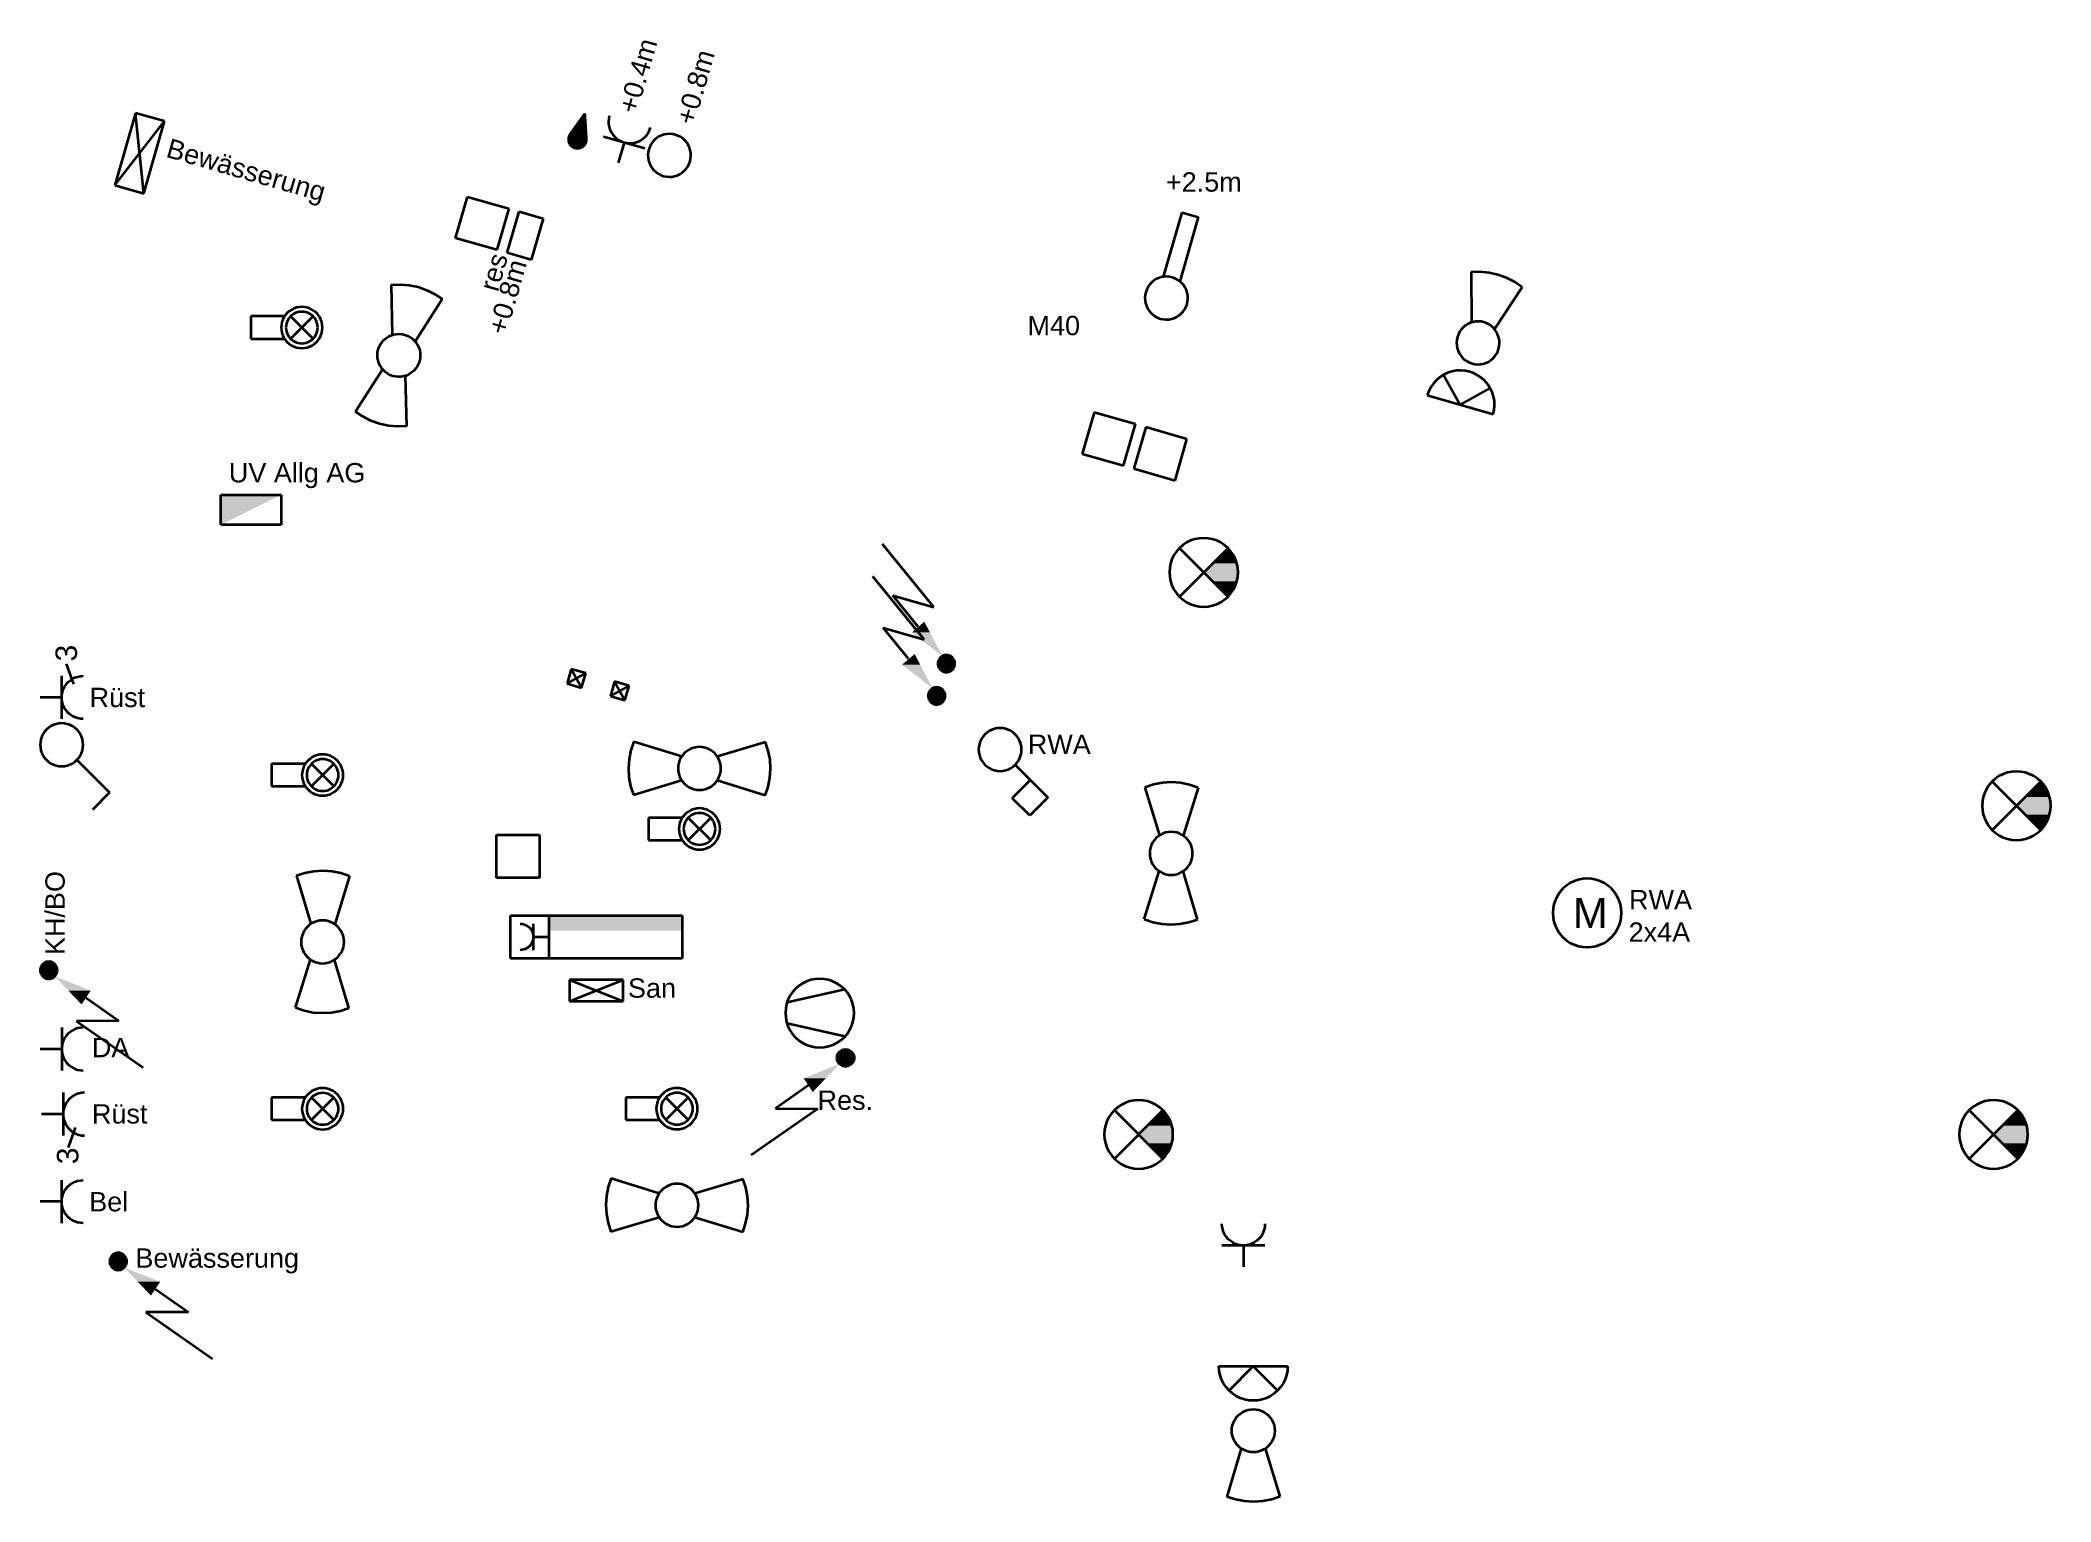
# Model space of a CAD drawing. Extents: x 800 to 1481, y 55 to 490.
# Drawn here: x 799.9 to 893.5, y 86 to 154.1 of the extents above; entities that cross this region are included whole.
import ezdxf

# ---------------------------------------------------------------- set-up
doc = ezdxf.new("R2010")
doc.units = 0
doc.layers.get('0').update_dxf_attribs({"lineweight": 18})
for name, color, linetype, lineweight, true_color in [('E_Kraft', 1, 'Continuous', 35, 0xff0000), ('E_Licht', 7, 'Continuous', 35, 0x0080ff), ('E_Starkstrom', 1, 'Continuous', 35, 0xff0000), ('E_Verteilung_HLKS', 5, 'Continuous', 35, 0x0000ff)]:
    doc.layers.add(name, color=color, linetype=linetype, lineweight=lineweight, true_color=true_color)
doc.styles.get("Standard").update_dxf_attribs({"font": 'arial.ttf'})

# ---------------------------------------------------------------- blocks, each defined once
blk = doc.blocks.new('Notleuchte-A0Q9B2BTAY', base_point=(890.331, 116.816))
at = {"color": 0, "lineweight": -2}
for p, q in [((891.319, 119.893), (891.131, 119.801)), ((891.517, 119.96), (891.319, 119.893)), ((891.722, 120.001), (891.517, 119.96)), ((891.931, 120.015), (891.722, 120.001)), ((892.139, 120.001), (891.931, 120.015)), ((892.345, 119.96), (892.139, 120.001)), ((892.543, 119.893), (892.345, 119.96)), ((892.73, 119.801), (892.543, 119.893)), ((890.453, 119.027), (890.386, 118.829)), ((890.545, 119.215), (890.453, 119.027)), ((890.662, 119.389), (890.545, 119.215)), ((890.8, 119.546), (890.662, 119.389)), ((890.957, 119.684), (890.8, 119.546)), ((890.8, 119.546), (893.062, 117.284)), ((890.8, 117.284), (893.062, 119.546)), ((891.131, 119.801), (890.957, 119.684)), ((892.904, 119.684), (892.73, 119.801)), ((893.062, 119.546), (892.904, 119.684)), ((893.2, 119.389), (893.062, 119.546)), ((893.316, 119.215), (893.2, 119.389)), ((893.409, 119.027), (893.316, 119.215)), ((893.476, 118.829), (893.409, 119.027)), ((890.345, 118.624), (890.331, 118.415)), ((890.331, 118.415), (890.345, 118.207)), ((890.386, 118.829), (890.345, 118.624)), ((890.345, 118.207), (890.386, 118.001)), ((890.386, 118.001), (890.453, 117.803)), ((893.409, 117.803), (893.476, 118.001)), ((893.517, 118.624), (893.476, 118.829)), ((893.476, 118.001), (893.517, 118.207)), ((893.53, 118.415), (893.517, 118.624)), ((893.517, 118.207), (893.53, 118.415)), ((890.453, 117.803), (890.545, 117.616)), ((890.545, 117.616), (890.662, 117.442)), ((890.662, 117.442), (890.8, 117.284)), ((890.8, 117.284), (890.957, 117.146)), ((890.957, 117.146), (891.131, 117.03)), ((892.73, 117.03), (892.904, 117.146)), ((892.904, 117.146), (893.062, 117.284)), ((893.062, 117.284), (893.2, 117.442)), ((893.2, 117.442), (893.316, 117.616)), ((893.316, 117.616), (893.409, 117.803)), ((891.131, 117.03), (891.319, 116.938)), ((891.319, 116.938), (891.517, 116.87)), ((891.517, 116.87), (891.722, 116.829)), ((891.722, 116.829), (891.931, 116.816)), ((891.931, 116.816), (892.139, 116.829)), ((892.139, 116.829), (892.345, 116.87)), ((892.345, 116.87), (892.543, 116.938)), ((892.543, 116.938), (892.73, 117.03))]:
    blk.add_line(p, q, dxfattribs=at)
for points in [[(893.476, 118.829), (892.345, 118.829), (893.316, 119.215)], [(892.345, 118.829), (893.316, 119.215), (892.73, 119.215)], [(893.316, 119.215), (892.73, 119.215), (893.062, 119.546)], [(893.53, 118.415), (891.931, 118.415), (893.476, 118.829)], [(891.931, 118.415), (893.476, 118.829), (892.345, 118.829)], [(892.345, 118.001), (893.53, 118.415), (891.931, 118.415)], [(893.53, 118.415), (891.931, 118.415), (893.53, 118.415)], [(891.931, 118.415), (893.53, 118.415), (891.931, 118.415)], [(893.476, 118.001), (892.345, 118.001), (893.53, 118.415)], [(892.73, 117.616), (893.476, 118.001), (892.345, 118.001)], [(893.316, 117.616), (892.73, 117.616), (893.476, 118.001)], [(893.062, 117.284), (893.316, 117.616), (892.73, 117.616)]]:
    blk.add_solid(points, dxfattribs=at)
blk = doc.blocks.new('Notleuchte-A0Q9B2BVAY', base_point=(889.264, 101.506))
at = {"color": 0, "lineweight": -2}
for p, q in [((889.595, 104.079), (889.478, 103.905)), ((889.733, 104.237), (889.595, 104.079)), ((889.89, 104.375), (889.733, 104.237)), ((889.733, 104.237), (891.995, 101.975)), ((889.733, 101.975), (891.995, 104.237)), ((890.064, 104.491), (889.89, 104.375)), ((890.252, 104.583), (890.064, 104.491)), ((890.45, 104.651), (890.252, 104.583)), ((890.655, 104.692), (890.45, 104.651)), ((890.864, 104.705), (890.655, 104.692)), ((891.072, 104.692), (890.864, 104.705)), ((891.278, 104.651), (891.072, 104.692)), ((891.476, 104.583), (891.278, 104.651)), ((891.663, 104.491), (891.476, 104.583)), ((891.837, 104.375), (891.663, 104.491)), ((891.995, 104.237), (891.837, 104.375)), ((892.133, 104.079), (891.995, 104.237)), ((892.249, 103.905), (892.133, 104.079)), ((889.278, 103.314), (889.264, 103.106)), ((889.264, 103.106), (889.278, 102.897)), ((889.319, 103.52), (889.278, 103.314)), ((889.386, 103.718), (889.319, 103.52)), ((889.478, 103.905), (889.386, 103.718)), ((892.342, 103.718), (892.249, 103.905)), ((892.409, 103.52), (892.342, 103.718)), ((892.45, 103.314), (892.409, 103.52)), ((892.463, 103.106), (892.45, 103.314)), ((892.45, 102.897), (892.463, 103.106)), ((889.278, 102.897), (889.319, 102.692)), ((889.319, 102.692), (889.386, 102.494)), ((889.386, 102.494), (889.478, 102.306)), ((889.478, 102.306), (889.595, 102.132)), ((889.595, 102.132), (889.733, 101.975)), ((891.995, 101.975), (892.133, 102.132)), ((892.133, 102.132), (892.249, 102.306)), ((892.249, 102.306), (892.342, 102.494)), ((892.342, 102.494), (892.409, 102.692)), ((892.409, 102.692), (892.45, 102.897)), ((889.733, 101.975), (889.89, 101.837)), ((889.89, 101.837), (890.064, 101.72)), ((890.064, 101.72), (890.252, 101.628)), ((890.252, 101.628), (890.45, 101.561)), ((890.45, 101.561), (890.655, 101.52)), ((890.655, 101.52), (890.864, 101.506)), ((890.864, 101.506), (891.072, 101.52)), ((891.072, 101.52), (891.278, 101.561)), ((891.278, 101.561), (891.476, 101.628)), ((891.476, 101.628), (891.663, 101.72)), ((891.663, 101.72), (891.837, 101.837)), ((891.837, 101.837), (891.995, 101.975))]:
    blk.add_line(p, q, dxfattribs=at)
for points in [[(892.249, 103.905), (891.663, 103.905), (891.995, 104.237)], [(892.463, 103.106), (890.864, 103.106), (892.409, 103.52)], [(890.864, 103.106), (892.409, 103.52), (891.278, 103.52)], [(891.278, 102.692), (892.463, 103.106), (890.864, 103.106)], [(892.463, 103.106), (890.864, 103.106), (892.463, 103.106)], [(890.864, 103.106), (892.463, 103.106), (890.864, 103.106)], [(892.409, 103.52), (891.278, 103.52), (892.249, 103.905)], [(891.278, 103.52), (892.249, 103.905), (891.663, 103.905)], [(892.409, 102.692), (891.278, 102.692), (892.463, 103.106)], [(891.663, 102.306), (892.409, 102.692), (891.278, 102.692)], [(892.249, 102.306), (891.663, 102.306), (892.409, 102.692)], [(891.995, 101.975), (892.249, 102.306), (891.663, 102.306)]]:
    blk.add_solid(points, dxfattribs=at)
blk = doc.blocks.new('Steckdose T13_ UP-A0Q9B331AY', base_point=(854.934, 96.936))
at = {"color": 0, "lineweight": -2}
for p, q in [((854.942, 98.806), (854.934, 98.936)), ((854.968, 98.677), (854.942, 98.806)), ((855.01, 98.553), (854.968, 98.677)), ((855.068, 98.436), (855.01, 98.553)), ((855.14, 98.327), (855.068, 98.436)), ((855.227, 98.229), (855.14, 98.327)), ((856.727, 98.327), (856.641, 98.229)), ((856.8, 98.436), (856.727, 98.327)), ((856.858, 98.553), (856.8, 98.436)), ((856.9, 98.677), (856.858, 98.553)), ((856.925, 98.806), (856.9, 98.677)), ((856.934, 98.936), (856.925, 98.806)), ((856.934, 97.936), (854.934, 97.936)), ((855.325, 98.143), (855.227, 98.229)), ((855.434, 98.07), (855.325, 98.143)), ((855.551, 98.012), (855.434, 98.07)), ((855.675, 97.97), (855.551, 98.012)), ((855.803, 97.945), (855.675, 97.97)), ((855.934, 97.936), (855.803, 97.945)), ((856.064, 97.945), (855.934, 97.936)), ((855.934, 97.936), (855.934, 96.936)), ((856.193, 97.97), (856.064, 97.945)), ((856.316, 98.012), (856.193, 97.97)), ((856.434, 98.07), (856.316, 98.012)), ((856.542, 98.143), (856.434, 98.07)), ((856.641, 98.229), (856.542, 98.143))]:
    blk.add_line(p, q, dxfattribs=at)
blk = doc.blocks.new('Elektroanschluss-A0Q9B333AY', base_point=(838.68, 123.133))
at = {"color": 0, "lineweight": -2}
for p, q in [((841.065, 126.166), (838.68, 129.098)), ((839.161, 126.698), (841.065, 126.166)), ((840.337, 125.252), (839.161, 126.698)), ((841.255, 123.592), (841.251, 123.54)), ((841.266, 123.643), (841.255, 123.592)), ((841.284, 123.692), (841.266, 123.643)), ((841.308, 123.739), (841.284, 123.692)), ((841.338, 123.782), (841.308, 123.739)), ((841.373, 123.821), (841.338, 123.782)), ((841.413, 123.854), (841.373, 123.821)), ((841.457, 123.883), (841.413, 123.854)), ((841.504, 123.905), (841.457, 123.883)), ((841.554, 123.921), (841.504, 123.905)), ((841.606, 123.93), (841.554, 123.921)), ((841.658, 123.933), (841.606, 123.93)), ((841.71, 123.928), (841.658, 123.933)), ((841.761, 123.917), (841.71, 123.928)), ((841.81, 123.899), (841.761, 123.917)), ((841.857, 123.875), (841.81, 123.899)), ((841.9, 123.846), (841.857, 123.875)), ((841.939, 123.81), (841.9, 123.846)), ((841.972, 123.77), (841.939, 123.81)), ((842.001, 123.726), (841.972, 123.77)), ((842.023, 123.679), (842.001, 123.726)), ((842.039, 123.629), (842.023, 123.679)), ((842.048, 123.578), (842.039, 123.629)), ((841.251, 123.54), (841.253, 123.488)), ((841.253, 123.488), (841.262, 123.436)), ((841.262, 123.436), (841.278, 123.386)), ((841.278, 123.386), (841.301, 123.339)), ((841.301, 123.339), (841.329, 123.295)), ((841.329, 123.295), (841.363, 123.255)), ((841.363, 123.255), (841.401, 123.22)), ((841.401, 123.22), (841.444, 123.19)), ((841.444, 123.19), (841.491, 123.166)), ((841.491, 123.166), (841.54, 123.148)), ((841.54, 123.148), (841.591, 123.137)), ((841.591, 123.137), (841.643, 123.133)), ((841.643, 123.133), (841.696, 123.135)), ((841.696, 123.135), (841.747, 123.144)), ((841.747, 123.144), (841.797, 123.16)), ((841.797, 123.16), (841.844, 123.183)), ((841.844, 123.183), (841.888, 123.211)), ((841.888, 123.211), (841.928, 123.245)), ((841.928, 123.245), (841.964, 123.283)), ((841.964, 123.283), (841.993, 123.326)), ((841.993, 123.326), (842.017, 123.373)), ((842.017, 123.373), (842.035, 123.422)), ((842.035, 123.422), (842.046, 123.473)), ((842.046, 123.473), (842.051, 123.525)), ((842.051, 123.525), (842.048, 123.578))]:
    blk.add_line(p, q, dxfattribs=at)
for points in [[(840.886, 124.984), (840.038, 124.984), (840.623, 125.484)], [(841.464, 123.882), (840.886, 124.984), (840.038, 124.984)], [(842.049, 123.54), (841.251, 123.54), (842.039, 123.629)], [(841.251, 123.54), (842.039, 123.629), (841.264, 123.629)], [(842.039, 123.629), (841.264, 123.629), (842.033, 123.643)], [(841.264, 123.629), (842.033, 123.643), (841.266, 123.643)], [(842.033, 123.643), (841.266, 123.643), (842.001, 123.726)], [(841.266, 123.643), (842.001, 123.726), (841.302, 123.726)], [(842.001, 123.726), (841.302, 123.726), (841.991, 123.739)], [(841.302, 123.726), (841.991, 123.739), (841.308, 123.739)], [(841.991, 123.739), (841.308, 123.739), (841.939, 123.81)], [(841.308, 123.739), (841.939, 123.81), (841.365, 123.81)], [(841.939, 123.81), (841.365, 123.81), (841.926, 123.821)], [(841.365, 123.81), (841.926, 123.821), (841.373, 123.821)], [(841.926, 123.821), (841.373, 123.821), (841.857, 123.875)], [(841.373, 123.821), (841.857, 123.875), (841.447, 123.875)], [(841.857, 123.875), (841.447, 123.875), (841.84, 123.883)], [(841.447, 123.875), (841.84, 123.883), (841.457, 123.883)], [(841.84, 123.883), (841.457, 123.883), (841.761, 123.917)], [(841.457, 123.883), (841.761, 123.917), (841.545, 123.917)], [(841.761, 123.917), (841.545, 123.917), (841.736, 123.921)], [(841.545, 123.917), (841.736, 123.921), (841.554, 123.921)], [(841.736, 123.921), (841.554, 123.921), (841.658, 123.933)], [(841.252, 123.525), (842.049, 123.54), (841.251, 123.54)], [(842.051, 123.525), (841.252, 123.525), (842.049, 123.54)], [(841.262, 123.436), (842.051, 123.525), (841.252, 123.525)], [(842.037, 123.436), (841.262, 123.436), (842.051, 123.525)], [(841.268, 123.422), (842.037, 123.436), (841.262, 123.436)], [(842.035, 123.422), (841.268, 123.422), (842.037, 123.436)], [(841.301, 123.339), (842.035, 123.422), (841.268, 123.422)], [(841.999, 123.339), (841.301, 123.339), (842.035, 123.422)], [(841.31, 123.326), (841.999, 123.339), (841.301, 123.339)], [(841.993, 123.326), (841.31, 123.326), (841.999, 123.339)], [(841.363, 123.255), (841.993, 123.326), (841.31, 123.326)], [(841.936, 123.255), (841.363, 123.255), (841.993, 123.326)], [(841.376, 123.245), (841.936, 123.255), (841.363, 123.255)], [(841.928, 123.245), (841.376, 123.245), (841.936, 123.255)], [(841.444, 123.19), (841.928, 123.245), (841.376, 123.245)], [(841.854, 123.19), (841.444, 123.19), (841.928, 123.245)], [(841.461, 123.183), (841.854, 123.19), (841.444, 123.19)], [(841.844, 123.183), (841.461, 123.183), (841.854, 123.19)], [(841.54, 123.148), (841.844, 123.183), (841.461, 123.183)], [(841.757, 123.148), (841.54, 123.148), (841.844, 123.183)], [(841.565, 123.144), (841.757, 123.148), (841.54, 123.148)], [(841.747, 123.144), (841.565, 123.144), (841.757, 123.148)], [(841.643, 123.133), (841.747, 123.144), (841.565, 123.144)]]:
    blk.add_solid(points, dxfattribs=at)
blk = doc.blocks.new('Elektroanschluss-A0Q9B335AY', base_point=(839.132, 124.636))
at = {"color": 0, "lineweight": -2}
for p, q in [((841.517, 127.669), (839.132, 130.601)), ((839.613, 128.201), (841.517, 127.669)), ((840.79, 126.755), (839.613, 128.201)), ((841.708, 125.095), (841.703, 125.043)), ((841.703, 125.043), (841.706, 124.991)), ((841.706, 124.991), (841.715, 124.939)), ((841.719, 125.146), (841.708, 125.095)), ((841.715, 124.939), (841.731, 124.889)), ((841.736, 125.195), (841.719, 125.146)), ((841.731, 124.889), (841.753, 124.842)), ((841.76, 125.242), (841.736, 125.195)), ((841.753, 124.842), (841.782, 124.798)), ((841.79, 125.285), (841.76, 125.242)), ((841.782, 124.798), (841.815, 124.758)), ((841.825, 125.324), (841.79, 125.285)), ((841.815, 124.758), (841.854, 124.723)), ((841.865, 125.357), (841.825, 125.324)), ((841.854, 124.723), (841.897, 124.693)), ((841.909, 125.386), (841.865, 125.357)), ((841.897, 124.693), (841.944, 124.669)), ((841.957, 125.408), (841.909, 125.386)), ((841.944, 124.669), (841.993, 124.651)), ((842.007, 125.424), (841.957, 125.408)), ((841.993, 124.651), (842.044, 124.64)), ((842.058, 125.433), (842.007, 125.424)), ((842.044, 124.64), (842.096, 124.636)), ((842.11, 125.436), (842.058, 125.433)), ((842.096, 124.636), (842.148, 124.638)), ((842.162, 125.431), (842.11, 125.436)), ((842.148, 124.638), (842.2, 124.648)), ((842.214, 125.42), (842.162, 125.431)), ((842.2, 124.648), (842.25, 124.664)), ((842.263, 125.403), (842.214, 125.42)), ((842.25, 124.664), (842.297, 124.686)), ((842.309, 125.379), (842.263, 125.403)), ((842.297, 124.686), (842.341, 124.714)), ((842.352, 125.349), (842.309, 125.379)), ((842.341, 124.714), (842.381, 124.748)), ((842.391, 125.314), (842.352, 125.349)), ((842.381, 124.748), (842.416, 124.787)), ((842.425, 125.274), (842.391, 125.314)), ((842.416, 124.787), (842.446, 124.83)), ((842.453, 125.23), (842.425, 125.274)), ((842.446, 124.83), (842.47, 124.876)), ((842.475, 125.182), (842.453, 125.23)), ((842.47, 124.876), (842.488, 124.925)), ((842.491, 125.132), (842.475, 125.182)), ((842.488, 124.925), (842.499, 124.976)), ((842.501, 125.081), (842.491, 125.132)), ((842.499, 124.976), (842.503, 125.029)), ((842.503, 125.029), (842.501, 125.081))]:
    blk.add_line(p, q, dxfattribs=at)
for points in [[(841.338, 126.487), (840.491, 126.487), (841.076, 126.987)], [(841.916, 125.385), (841.338, 126.487), (840.491, 126.487)], [(842.502, 125.043), (841.703, 125.043), (842.491, 125.132)], [(841.703, 125.043), (842.491, 125.132), (841.717, 125.132)], [(841.705, 125.029), (842.502, 125.043), (841.703, 125.043)], [(842.503, 125.029), (841.705, 125.029), (842.502, 125.043)], [(841.715, 124.939), (842.503, 125.029), (841.705, 125.029)], [(842.49, 124.939), (841.715, 124.939), (842.503, 125.029)], [(841.72, 124.925), (842.49, 124.939), (841.715, 124.939)], [(842.491, 125.132), (841.717, 125.132), (842.486, 125.146)], [(841.717, 125.132), (842.486, 125.146), (841.719, 125.146)], [(842.486, 125.146), (841.719, 125.146), (842.453, 125.23)], [(841.719, 125.146), (842.453, 125.23), (841.755, 125.23)], [(842.488, 124.925), (841.72, 124.925), (842.49, 124.939)], [(841.753, 124.842), (842.488, 124.925), (841.72, 124.925)], [(842.451, 124.842), (841.753, 124.842), (842.488, 124.925)], [(841.762, 124.83), (842.451, 124.842), (841.753, 124.842)], [(842.453, 125.23), (841.755, 125.23), (842.444, 125.242)], [(841.755, 125.23), (842.444, 125.242), (841.76, 125.242)], [(842.444, 125.242), (841.76, 125.242), (842.391, 125.314)], [(841.76, 125.242), (842.391, 125.314), (841.817, 125.314)], [(842.446, 124.83), (841.762, 124.83), (842.451, 124.842)], [(841.815, 124.758), (842.446, 124.83), (841.762, 124.83)], [(842.389, 124.758), (841.815, 124.758), (842.446, 124.83)], [(841.828, 124.748), (842.389, 124.758), (841.815, 124.758)], [(842.391, 125.314), (841.817, 125.314), (842.378, 125.324)], [(841.817, 125.314), (842.378, 125.324), (841.825, 125.324)], [(842.378, 125.324), (841.825, 125.324), (842.309, 125.379)], [(841.825, 125.324), (842.309, 125.379), (841.9, 125.379)], [(842.381, 124.748), (841.828, 124.748), (842.389, 124.758)], [(841.897, 124.693), (842.381, 124.748), (841.828, 124.748)], [(842.307, 124.693), (841.897, 124.693), (842.381, 124.748)], [(841.913, 124.686), (842.307, 124.693), (841.897, 124.693)], [(842.309, 125.379), (841.9, 125.379), (842.293, 125.386)], [(841.9, 125.379), (842.293, 125.386), (841.909, 125.386)], [(842.293, 125.386), (841.909, 125.386), (842.214, 125.42)], [(841.909, 125.386), (842.214, 125.42), (841.997, 125.42)], [(842.297, 124.686), (841.913, 124.686), (842.307, 124.693)], [(841.993, 124.651), (842.297, 124.686), (841.913, 124.686)], [(842.209, 124.651), (841.993, 124.651), (842.297, 124.686)], [(842.017, 124.648), (842.209, 124.651), (841.993, 124.651)], [(842.214, 125.42), (841.997, 125.42), (842.189, 125.424)], [(841.997, 125.42), (842.189, 125.424), (842.007, 125.424)], [(842.189, 125.424), (842.007, 125.424), (842.11, 125.436)], [(842.2, 124.648), (842.017, 124.648), (842.209, 124.651)], [(842.096, 124.636), (842.2, 124.648), (842.017, 124.648)]]:
    blk.add_solid(points, dxfattribs=at)
blk = doc.blocks.new('Motor allgemein-A0Q9B337AY', base_point=(870.341, 111.823))
at = {"color": 0, "linetype": 'ByBlock', "lineweight": -2, "ltscale": 0.35}
for p, q in [((870.555, 114.223), (870.463, 114.035)), ((870.672, 114.397), (870.555, 114.223)), ((870.81, 114.554), (870.672, 114.397)), ((870.967, 114.692), (870.81, 114.554)), ((871.141, 114.808), (870.967, 114.692)), ((871.329, 114.901), (871.141, 114.808)), ((871.527, 114.968), (871.329, 114.901)), ((871.732, 115.009), (871.527, 114.968)), ((871.941, 115.023), (871.732, 115.009)), ((872.15, 115.009), (871.941, 115.023)), ((872.355, 114.968), (872.15, 115.009)), ((872.553, 114.901), (872.355, 114.968)), ((872.741, 114.808), (872.553, 114.901)), ((872.915, 114.692), (872.741, 114.808)), ((873.072, 114.554), (872.915, 114.692)), ((873.21, 114.397), (873.072, 114.554)), ((873.327, 114.223), (873.21, 114.397)), ((873.419, 114.035), (873.327, 114.223)), ((870.355, 113.632), (870.341, 113.423)), ((870.341, 113.423), (870.355, 113.214)), ((870.396, 113.837), (870.355, 113.632)), ((870.463, 114.035), (870.396, 113.837)), ((873.486, 113.837), (873.419, 114.035)), ((873.527, 113.632), (873.486, 113.837)), ((873.541, 113.423), (873.527, 113.632)), ((873.527, 113.214), (873.541, 113.423)), ((870.355, 113.214), (870.396, 113.009)), ((870.396, 113.009), (870.463, 112.81)), ((870.463, 112.81), (870.555, 112.623)), ((870.555, 112.623), (870.672, 112.449)), ((870.672, 112.449), (870.81, 112.291)), ((873.072, 112.291), (873.21, 112.449)), ((873.21, 112.449), (873.327, 112.623)), ((873.327, 112.623), (873.419, 112.81)), ((873.419, 112.81), (873.486, 113.009)), ((873.486, 113.009), (873.527, 113.214)), ((870.81, 112.291), (870.967, 112.153)), ((870.967, 112.153), (871.141, 112.037)), ((871.141, 112.037), (871.329, 111.945)), ((871.329, 111.945), (871.527, 111.877)), ((871.527, 111.877), (871.732, 111.836)), ((871.732, 111.836), (871.941, 111.823)), ((871.941, 111.823), (872.15, 111.836)), ((872.15, 111.836), (872.355, 111.877)), ((872.355, 111.877), (872.553, 111.945)), ((872.553, 111.945), (872.741, 112.037)), ((872.741, 112.037), (872.915, 112.153)), ((872.915, 112.153), (873.072, 112.291))]:
    blk.add_line(p, q, dxfattribs=at)
at = {"color": 0, "linetype": 'ByBlock', "lineweight": -2, "ltscale": 0.35, "insert": (871.271, 114.123), "char_height": 1.4, "attachment_point": 1}
blk.add_mtext('{\\fArial;M}', dxfattribs=at)
blk = doc.blocks.new('Bauteilbeschriftung-A0Q9B339AY', base_point=(873.891, 113.588))
at = {"color": 0, "linetype": 'ByBlock', "lineweight": -2, "ltscale": 0.35, "insert": (873.891, 114.488), "char_height": 0.9, "attachment_point": 1}
blk.add_mtext('{\\fArial;RWA}', dxfattribs=at)
blk = doc.blocks.new('Bauteilbeschriftung-A0Q9B33BAY', base_point=(873.871, 112.081))
at = {"color": 0, "linetype": 'ByBlock', "lineweight": -2, "ltscale": 0.35, "insert": (873.871, 112.981), "char_height": 0.9, "attachment_point": 1}
blk.add_mtext('{\\fArial;2x4A}', dxfattribs=at)
blk = doc.blocks.new('Schlüsselschalter_ UP-A0Q9B33DAY', base_point=(843.604, 117.955))
at = {"color": 0, "lineweight": -2}
for p, q in [((843.897, 121.74), (843.81, 121.642)), ((843.995, 121.826), (843.897, 121.74)), ((844.104, 121.899), (843.995, 121.826)), ((844.221, 121.957), (844.104, 121.899)), ((844.345, 121.999), (844.221, 121.957)), ((844.473, 122.024), (844.345, 121.999)), ((844.604, 122.033), (844.473, 122.024)), ((844.734, 122.024), (844.604, 122.033)), ((844.863, 121.999), (844.734, 122.024)), ((844.986, 121.957), (844.863, 121.999)), ((845.104, 121.899), (844.986, 121.957)), ((845.213, 121.826), (845.104, 121.899)), ((845.311, 121.74), (845.213, 121.826)), ((845.397, 121.642), (845.311, 121.74)), ((843.612, 121.163), (843.604, 121.033)), ((843.604, 121.033), (843.612, 120.902)), ((843.638, 121.292), (843.612, 121.163)), ((843.612, 120.902), (843.638, 120.774)), ((843.68, 121.415), (843.638, 121.292)), ((843.738, 121.533), (843.68, 121.415)), ((843.81, 121.642), (843.738, 121.533)), ((845.47, 121.533), (845.397, 121.642)), ((845.528, 121.415), (845.47, 121.533)), ((845.57, 121.292), (845.528, 121.415)), ((845.595, 121.163), (845.57, 121.292)), ((845.57, 120.774), (845.595, 120.902)), ((845.604, 121.033), (845.595, 121.163)), ((845.595, 120.902), (845.604, 121.033)), ((843.638, 120.774), (843.68, 120.65)), ((843.68, 120.65), (843.738, 120.533)), ((843.738, 120.533), (843.81, 120.424)), ((843.81, 120.424), (843.897, 120.326)), ((843.897, 120.326), (843.995, 120.239)), ((843.995, 120.239), (844.104, 120.167)), ((844.104, 120.167), (844.221, 120.109)), ((844.221, 120.109), (844.345, 120.067)), ((844.345, 120.067), (844.473, 120.041)), ((844.473, 120.041), (844.604, 120.033)), ((844.604, 120.033), (844.734, 120.041)), ((844.734, 120.041), (844.863, 120.067)), ((844.863, 120.067), (844.986, 120.109)), ((844.986, 120.109), (845.104, 120.167)), ((845.104, 120.167), (845.213, 120.239)), ((845.213, 120.239), (845.311, 120.326)), ((845.311, 120.326), (845.397, 120.424)), ((845.311, 120.326), (846.833, 118.804)), ((845.397, 120.424), (845.47, 120.533)), ((845.47, 120.533), (845.528, 120.65)), ((845.528, 120.65), (845.57, 120.774)), ((846.017, 119.62), (845.168, 118.771)), ((845.984, 117.955), (845.168, 118.771)), ((846.833, 118.804), (845.984, 117.955))]:
    blk.add_line(p, q, dxfattribs=at)
blk = doc.blocks.new('Bauteilbeschriftung-A0Q9B33FAY', base_point=(845.893, 120.826))
at = {"color": 0, "linetype": 'ByBlock', "lineweight": -2, "ltscale": 0.35, "insert": (845.893, 121.726), "char_height": 0.9, "attachment_point": 1}
blk.add_mtext('{\\fArial;RWA}', dxfattribs=at)
blk = doc.blocks.new('Abzweigdose quadratisch (multi) UP-A0Q9B33HAY', base_point=(848.428, 134.26))
at = {"color": 0, "lineweight": -2}
for p, q in [((848.98, 136.735), (848.428, 134.812)), ((850.902, 136.182), (848.98, 136.735)), ((850.35, 134.26), (850.902, 136.182)), ((848.428, 134.812), (850.35, 134.26))]:
    blk.add_line(p, q, dxfattribs=at)
blk = doc.blocks.new('Bauteilbeschriftung-A0Q9B33JAY', base_point=(845.881, 140.333))
at = {"color": 0, "linetype": 'ByBlock', "lineweight": -2, "ltscale": 0.35, "insert": (845.881, 141.233), "char_height": 0.9, "attachment_point": 1}
blk.add_mtext('{\\fArial;M40}', dxfattribs=at)
blk = doc.blocks.new('Elektroanschluss-A0Q9B3QPAY', base_point=(799.905, 106.224))
at = {"color": 0, "linetype": 'ByBlock', "lineweight": -2, "ltscale": 0.35}
for p, q in [((799.909, 110.805), (799.905, 110.753)), ((799.905, 110.753), (799.909, 110.701)), ((799.919, 110.856), (799.909, 110.805)), ((799.909, 110.701), (799.919, 110.649)), ((799.936, 110.906), (799.919, 110.856)), ((799.919, 110.649), (799.936, 110.6)), ((799.959, 110.953), (799.936, 110.906)), ((799.936, 110.6), (799.959, 110.553)), ((799.988, 110.996), (799.959, 110.953)), ((799.959, 110.553), (799.988, 110.509)), ((800.023, 111.036), (799.988, 110.996)), ((799.988, 110.509), (800.023, 110.47)), ((800.062, 111.07), (800.023, 111.036)), ((800.105, 111.099), (800.062, 111.07)), ((800.152, 111.122), (800.105, 111.099)), ((800.202, 111.139), (800.152, 111.122)), ((800.253, 111.149), (800.202, 111.139)), ((800.305, 111.153), (800.253, 111.149)), ((800.358, 111.149), (800.305, 111.153)), ((800.409, 111.139), (800.358, 111.149)), ((800.459, 111.122), (800.409, 111.139)), ((800.505, 111.099), (800.459, 111.122)), ((800.549, 111.07), (800.505, 111.099)), ((800.588, 111.036), (800.549, 111.07)), ((800.623, 110.996), (800.588, 111.036)), ((800.588, 110.47), (800.623, 110.509)), ((800.652, 110.953), (800.623, 110.996)), ((800.623, 110.509), (800.652, 110.553)), ((800.675, 110.906), (800.652, 110.953)), ((800.652, 110.553), (800.675, 110.6)), ((800.692, 110.856), (800.675, 110.906)), ((800.675, 110.6), (800.692, 110.649)), ((800.702, 110.805), (800.692, 110.856)), ((800.692, 110.649), (800.702, 110.701)), ((800.705, 110.753), (800.702, 110.805)), ((800.702, 110.701), (800.705, 110.753)), ((800.023, 110.47), (800.062, 110.435)), ((800.062, 110.435), (800.105, 110.406)), ((800.105, 110.406), (800.152, 110.383)), ((800.152, 110.383), (800.202, 110.366)), ((800.202, 110.366), (800.253, 110.356)), ((800.253, 110.356), (800.305, 110.353)), ((800.305, 110.353), (800.358, 110.356)), ((800.358, 110.356), (800.409, 110.366)), ((800.409, 110.366), (800.459, 110.383)), ((800.459, 110.383), (800.505, 110.406)), ((800.505, 110.406), (800.549, 110.435)), ((800.549, 110.435), (800.588, 110.47)), ((802.042, 109.463), (803.572, 108.398)), ((803.572, 108.398), (801.596, 108.384)), ((801.596, 108.384), (804.697, 106.224))]:
    blk.add_line(p, q, dxfattribs=at)
for points in [[(800.705, 110.753), (799.905, 110.753), (800.692, 110.856)], [(799.905, 110.753), (800.692, 110.856), (799.919, 110.856)], [(799.919, 110.649), (800.705, 110.753), (799.905, 110.753)], [(800.692, 110.856), (799.919, 110.856), (800.652, 110.953)], [(799.919, 110.856), (800.652, 110.953), (799.959, 110.953)], [(800.692, 110.649), (799.919, 110.649), (800.705, 110.753)], [(799.959, 110.553), (800.692, 110.649), (799.919, 110.649)], [(800.692, 110.649), (799.919, 110.649), (800.692, 110.649)], [(799.919, 110.649), (800.692, 110.649), (799.919, 110.649)], [(800.652, 110.953), (799.959, 110.953), (800.588, 111.036)], [(799.959, 110.953), (800.588, 111.036), (800.023, 111.036)], [(800.652, 110.953), (799.959, 110.953), (800.652, 110.953)], [(799.959, 110.953), (800.652, 110.953), (799.959, 110.953)], [(800.652, 110.553), (799.959, 110.553), (800.692, 110.649)], [(800.023, 110.47), (800.652, 110.553), (799.959, 110.553)], [(800.652, 110.553), (799.959, 110.553), (800.652, 110.553)], [(799.959, 110.553), (800.652, 110.553), (799.959, 110.553)], [(800.588, 111.036), (800.023, 111.036), (800.505, 111.099)], [(800.023, 111.036), (800.505, 111.099), (800.105, 111.099)], [(800.588, 111.036), (800.023, 111.036), (800.588, 111.036)], [(800.023, 111.036), (800.588, 111.036), (800.023, 111.036)], [(800.588, 110.47), (800.023, 110.47), (800.652, 110.553)], [(800.505, 111.099), (800.105, 111.099), (800.409, 111.139)], [(800.105, 111.099), (800.409, 111.139), (800.202, 111.139)], [(800.505, 111.099), (800.105, 111.099), (800.505, 111.099)], [(800.105, 111.099), (800.505, 111.099), (800.105, 111.099)], [(800.409, 111.139), (800.202, 111.139), (800.305, 111.153)], [(800.409, 111.139), (800.202, 111.139), (800.409, 111.139)], [(800.202, 111.139), (800.409, 111.139), (800.202, 111.139)], [(800.105, 110.406), (800.588, 110.47), (800.023, 110.47)], [(800.588, 110.47), (800.023, 110.47), (800.588, 110.47)], [(800.023, 110.47), (800.588, 110.47), (800.023, 110.47)], [(800.505, 110.406), (800.105, 110.406), (800.588, 110.47)], [(800.202, 110.366), (800.505, 110.406), (800.105, 110.406)], [(800.409, 110.366), (800.202, 110.366), (800.505, 110.406)], [(800.305, 110.353), (800.409, 110.366), (800.202, 110.366)], [(800.409, 110.366), (800.202, 110.366), (800.409, 110.366)], [(800.202, 110.366), (800.409, 110.366), (800.202, 110.366)], [(802.256, 109.803), (801.218, 109.803), (800.581, 110.469)], [(801.832, 109.161), (802.256, 109.803), (801.218, 109.803)]]:
    blk.add_solid(points, dxfattribs=at)
blk = doc.blocks.new('Bauteilbeschriftung-A0Q9B3QRAY', base_point=(800.146, 111.461))
at = {"color": 0, "linetype": 'ByBlock', "lineweight": -2, "ltscale": 0.35, "insert": (800.146, 111.461), "char_height": 0.9, "attachment_point": 1, "rotation": 90}
blk.add_mtext('{\\fArial;KH/BO}', dxfattribs=at)
blk = doc.blocks.new('Steckdose T13_ UP-A0Q9B3QTAY', base_point=(799.905, 106.083))
at = {"color": 0, "linetype": 'ByBlock', "lineweight": -2, "ltscale": 0.35}
for p, q in [((800.905, 108.083), (800.905, 106.083)), ((801.112, 107.692), (801.039, 107.583)), ((801.198, 107.79), (801.112, 107.692)), ((801.297, 107.876), (801.198, 107.79)), ((801.405, 107.949), (801.297, 107.876)), ((801.523, 108.007), (801.405, 107.949)), ((801.647, 108.049), (801.523, 108.007)), ((801.775, 108.074), (801.647, 108.049)), ((801.905, 108.083), (801.775, 108.074)), ((800.905, 107.083), (799.905, 107.083)), ((800.914, 107.213), (800.905, 107.083)), ((800.905, 107.083), (800.914, 106.952)), ((800.94, 107.342), (800.914, 107.213)), ((800.914, 106.952), (800.94, 106.824)), ((800.982, 107.465), (800.94, 107.342)), ((800.94, 106.824), (800.982, 106.7)), ((801.039, 107.583), (800.982, 107.465)), ((800.982, 106.7), (801.039, 106.583)), ((801.039, 106.583), (801.112, 106.474)), ((801.112, 106.474), (801.198, 106.376)), ((801.198, 106.376), (801.297, 106.289)), ((801.297, 106.289), (801.405, 106.217)), ((801.405, 106.217), (801.523, 106.159)), ((801.523, 106.159), (801.647, 106.117)), ((801.647, 106.117), (801.775, 106.091)), ((801.775, 106.091), (801.905, 106.083))]:
    blk.add_line(p, q, dxfattribs=at)
blk = doc.blocks.new('Bauteilbeschriftung-A0Q9B3QVAY', base_point=(802.313, 106.701))
at = {"color": 0, "linetype": 'ByBlock', "lineweight": -2, "ltscale": 0.35, "insert": (802.313, 107.601), "char_height": 0.9, "attachment_point": 1}
blk.add_mtext('{\\fArial;DA}', dxfattribs=at)
blk = doc.blocks.new('Steckdose T13_ UP_ 3-fach-A0Q9B3QXAY', base_point=(799.97, 101.719))
at = {"color": 0, "linetype": 'ByBlock', "lineweight": -2, "ltscale": 0.35}
for p, q in [((800.97, 105.052), (800.97, 103.052)), ((801.47, 104.918), (801.361, 104.846)), ((801.587, 104.976), (801.47, 104.918)), ((801.711, 105.018), (801.587, 104.976)), ((801.839, 105.044), (801.711, 105.018)), ((801.97, 105.052), (801.839, 105.044)), ((800.97, 104.052), (799.97, 104.052)), ((800.978, 104.183), (800.97, 104.052)), ((800.97, 104.052), (800.978, 103.922)), ((801.004, 104.311), (800.978, 104.183)), ((801.046, 104.435), (801.004, 104.311)), ((801.104, 104.552), (801.046, 104.435)), ((801.177, 104.661), (801.104, 104.552)), ((801.263, 104.759), (801.177, 104.661)), ((801.361, 104.846), (801.263, 104.759)), ((800.978, 103.922), (801.004, 103.793)), ((801.004, 103.793), (801.046, 103.67)), ((801.046, 103.67), (801.104, 103.552)), ((801.104, 103.552), (801.177, 103.444)), ((801.177, 103.444), (801.263, 103.345)), ((801.539, 103.435), (801.2, 102.49)), ((801.263, 103.345), (801.361, 103.259)), ((801.361, 103.259), (801.47, 103.186)), ((801.47, 103.186), (801.587, 103.128)), ((801.587, 103.128), (801.711, 103.086)), ((801.711, 103.086), (801.839, 103.061)), ((801.839, 103.061), (801.97, 103.052))]:
    blk.add_line(p, q, dxfattribs=at)
at = {"color": 0, "linetype": 'ByBlock', "lineweight": -2, "ltscale": 0.35, "insert": (800.683, 101.719), "char_height": 1, "attachment_point": 1, "rotation": 90}
blk.add_mtext('{\\fArial;3}', dxfattribs=at)
blk = doc.blocks.new('Bauteilbeschriftung-A0Q9B3QZAY', base_point=(802.313, 103.613))
at = {"color": 0, "linetype": 'ByBlock', "lineweight": -2, "ltscale": 0.35, "insert": (802.313, 104.513), "char_height": 0.9, "attachment_point": 1}
blk.add_mtext('{\\fArial;Rüst}', dxfattribs=at)
blk = doc.blocks.new('Steckdose T13_ UP_ 3-fach-A0Q9B3R1AY', base_point=(799.905, 122.459))
at = {"color": 0, "linetype": 'ByBlock', "lineweight": -2, "ltscale": 0.35}
for p, q in [((801.475, 124.076), (801.136, 125.021)), ((800.905, 122.459), (800.905, 124.459)), ((800.905, 123.459), (800.914, 123.589)), ((800.914, 123.589), (800.94, 123.718)), ((800.94, 123.718), (800.982, 123.841)), ((800.982, 123.841), (801.039, 123.959)), ((801.039, 123.959), (801.112, 124.068)), ((801.112, 124.068), (801.198, 124.166)), ((801.198, 124.166), (801.297, 124.252)), ((801.297, 124.252), (801.405, 124.325)), ((801.405, 124.325), (801.523, 124.383)), ((801.523, 124.383), (801.647, 124.425)), ((801.647, 124.425), (801.775, 124.45)), ((801.775, 124.45), (801.905, 124.459)), ((800.905, 123.459), (799.905, 123.459)), ((800.914, 123.328), (800.905, 123.459)), ((800.94, 123.2), (800.914, 123.328)), ((800.982, 123.076), (800.94, 123.2)), ((801.039, 122.959), (800.982, 123.076)), ((801.112, 122.85), (801.039, 122.959)), ((801.198, 122.752), (801.112, 122.85)), ((801.297, 122.665), (801.198, 122.752)), ((801.405, 122.593), (801.297, 122.665)), ((801.523, 122.535), (801.405, 122.593)), ((801.647, 122.493), (801.523, 122.535)), ((801.775, 122.467), (801.647, 122.493)), ((801.905, 122.459), (801.775, 122.467))]:
    blk.add_line(p, q, dxfattribs=at)
at = {"color": 0, "linetype": 'ByBlock', "lineweight": -2, "ltscale": 0.35, "insert": (800.618, 125.137), "char_height": 1, "attachment_point": 1, "rotation": 90}
blk.add_mtext('{\\fArial;3}', dxfattribs=at)
blk = doc.blocks.new('Bauteilbeschriftung-A0Q9B3R3AY', base_point=(802.205, 123.009))
at = {"color": 0, "linetype": 'ByBlock', "lineweight": -2, "ltscale": 0.35, "insert": (802.205, 123.909), "char_height": 0.9, "attachment_point": 1}
blk.add_mtext('{\\fArial;Rüst}', dxfattribs=at)
blk = doc.blocks.new('Schalter_ Schema 0_ UP-A0Q9B3R5AY', base_point=(799.905, 118.228))
at = {"color": 0, "linetype": 'ByBlock', "lineweight": -2, "ltscale": 0.35}
for p, q in [((800.039, 121.754), (799.982, 121.636)), ((800.112, 121.862), (800.039, 121.754)), ((800.198, 121.961), (800.112, 121.862)), ((800.297, 122.047), (800.198, 121.961)), ((800.405, 122.12), (800.297, 122.047)), ((800.523, 122.178), (800.405, 122.12)), ((800.647, 122.22), (800.523, 122.178)), ((800.775, 122.245), (800.647, 122.22)), ((800.905, 122.254), (800.775, 122.245)), ((801.036, 122.245), (800.905, 122.254)), ((801.164, 122.22), (801.036, 122.245)), ((801.288, 122.178), (801.164, 122.22)), ((801.405, 122.12), (801.288, 122.178)), ((801.514, 122.047), (801.405, 122.12)), ((801.613, 121.961), (801.514, 122.047)), ((801.699, 121.862), (801.613, 121.961)), ((801.771, 121.754), (801.699, 121.862)), ((801.829, 121.636), (801.771, 121.754)), ((799.914, 121.384), (799.905, 121.254)), ((799.905, 121.254), (799.914, 121.123)), ((799.94, 121.513), (799.914, 121.384)), ((799.914, 121.123), (799.94, 120.995)), ((799.982, 121.636), (799.94, 121.513)), ((799.94, 120.995), (799.982, 120.871)), ((799.982, 120.871), (800.039, 120.754)), ((801.771, 120.754), (801.829, 120.871)), ((801.871, 121.513), (801.829, 121.636)), ((801.829, 120.871), (801.871, 120.995)), ((801.897, 121.384), (801.871, 121.513)), ((801.871, 120.995), (801.897, 121.123)), ((801.905, 121.254), (801.897, 121.384)), ((801.897, 121.123), (801.905, 121.254)), ((800.039, 120.754), (800.112, 120.645)), ((800.112, 120.645), (800.198, 120.547)), ((800.198, 120.547), (800.297, 120.46)), ((800.297, 120.46), (800.405, 120.388)), ((800.405, 120.388), (800.523, 120.33)), ((800.523, 120.33), (800.647, 120.288)), ((800.647, 120.288), (800.775, 120.262)), ((800.775, 120.262), (800.905, 120.254)), ((800.905, 120.254), (801.036, 120.262)), ((801.036, 120.262), (801.164, 120.288)), ((801.164, 120.288), (801.288, 120.33)), ((801.288, 120.33), (801.405, 120.388)), ((801.405, 120.388), (801.514, 120.46)), ((801.514, 120.46), (801.613, 120.547)), ((801.612, 120.547), (803.134, 119.025)), ((801.613, 120.547), (801.699, 120.645)), ((801.699, 120.645), (801.771, 120.754)), ((803.134, 119.025), (802.336, 118.228))]:
    blk.add_line(p, q, dxfattribs=at)
blk = doc.blocks.new('Wandleuchte-A0Q9B3R7AY', base_point=(864.493, 136.65))
at = {"color": 0, "lineweight": -2}
for p, q in [((865.445, 138.58), (865.255, 138.491)), ((865.644, 138.644), (865.445, 138.58)), ((865.85, 138.681), (865.644, 138.644)), ((866.059, 138.691), (865.85, 138.681)), ((866.267, 138.673), (866.059, 138.691)), ((866.472, 138.629), (866.267, 138.673)), ((866.669, 138.558), (866.472, 138.629)), ((864.564, 137.73), (864.493, 137.533)), ((864.66, 137.916), (864.564, 137.73)), ((864.779, 138.088), (864.66, 137.916)), ((864.92, 138.243), (864.779, 138.088)), ((865.079, 138.378), (864.92, 138.243)), ((865.255, 138.491), (865.079, 138.378)), ((865.255, 138.491), (866.03, 137.091)), ((866.03, 137.091), (867.43, 137.866)), ((866.855, 138.462), (866.669, 138.558)), ((867.027, 138.343), (866.855, 138.462)), ((867.181, 138.202), (867.027, 138.343)), ((867.317, 138.042), (867.181, 138.202)), ((867.43, 137.866), (867.317, 138.042)), ((867.519, 137.677), (867.43, 137.866)), ((867.582, 137.478), (867.519, 137.677)), ((864.493, 137.533), (867.568, 136.65)), ((867.568, 136.65), (867.612, 136.854)), ((867.62, 137.272), (867.582, 137.478)), ((867.612, 136.854), (867.63, 137.063)), ((867.63, 137.063), (867.62, 137.272))]:
    blk.add_line(p, q, dxfattribs=at)
blk = doc.blocks.new('Wandleuchte-A0Q9B3R9AY', base_point=(854.794, 90.705))
at = {"color": 0, "lineweight": -2}
for p, q in [((854.808, 92.095), (854.794, 92.304)), ((854.794, 92.304), (857.993, 92.304)), ((854.849, 91.89), (854.808, 92.095)), ((854.916, 91.692), (854.849, 91.89)), ((855.263, 91.173), (856.394, 92.304)), ((856.394, 92.304), (857.525, 91.173)), ((857.939, 91.89), (857.871, 91.692)), ((857.98, 92.095), (857.939, 91.89)), ((857.993, 92.304), (857.98, 92.095)), ((855.008, 91.504), (854.916, 91.692)), ((855.125, 91.33), (855.008, 91.504)), ((855.263, 91.173), (855.125, 91.33)), ((855.42, 91.035), (855.263, 91.173)), ((855.594, 90.919), (855.42, 91.035)), ((855.781, 90.826), (855.594, 90.919)), ((855.98, 90.759), (855.781, 90.826)), ((857.006, 90.826), (856.808, 90.759)), ((857.193, 90.919), (857.006, 90.826)), ((857.367, 91.035), (857.193, 90.919)), ((857.525, 91.173), (857.367, 91.035)), ((857.663, 91.33), (857.525, 91.173)), ((857.779, 91.504), (857.663, 91.33)), ((857.871, 91.692), (857.779, 91.504)), ((856.185, 90.718), (855.98, 90.759)), ((856.394, 90.705), (856.185, 90.718)), ((856.602, 90.718), (856.394, 90.705)), ((856.808, 90.759), (856.602, 90.718))]:
    blk.add_line(p, q, dxfattribs=at)
blk = doc.blocks.new('Bewegungsmelder 180°_ UP-A0Q9B3RBAY', base_point=(865.859, 138.975))
at = {"color": 0, "lineweight": -2}
for p, q in [((866.95, 143.284), (866.525, 143.269)), ((866.532, 143.269), (866.56, 140.929)), ((867.373, 143.245), (866.95, 143.284)), ((867.788, 143.152), (867.373, 143.245)), ((868.914, 142.57), (867.63, 140.611)), ((868.187, 143.007), (867.788, 143.152)), ((868.565, 142.812), (868.187, 143.007)), ((868.914, 142.57), (868.565, 142.812)), ((866.002, 140.49), (865.942, 140.374)), ((866.076, 140.598), (866.002, 140.49)), ((866.164, 140.694), (866.076, 140.598)), ((866.264, 140.779), (866.164, 140.694)), ((866.374, 140.85), (866.264, 140.779)), ((866.492, 140.905), (866.374, 140.85)), ((866.617, 140.945), (866.492, 140.905)), ((866.746, 140.968), (866.617, 140.945)), ((866.876, 140.975), (866.746, 140.968)), ((867.007, 140.964), (866.876, 140.975)), ((867.135, 140.936), (867.007, 140.964)), ((867.258, 140.892), (867.135, 140.936)), ((867.374, 140.832), (867.258, 140.892)), ((867.481, 140.757), (867.374, 140.832)), ((867.578, 140.669), (867.481, 140.757)), ((867.663, 140.569), (867.578, 140.669)), ((867.733, 140.459), (867.663, 140.569)), ((867.789, 140.341), (867.733, 140.459)), ((865.87, 140.123), (865.859, 139.993)), ((865.859, 139.993), (865.865, 139.862)), ((865.865, 139.862), (865.888, 139.733)), ((865.897, 140.251), (865.87, 140.123)), ((865.888, 139.733), (865.928, 139.609)), ((865.942, 140.374), (865.897, 140.251)), ((865.928, 139.609), (865.984, 139.49)), ((867.715, 139.459), (867.775, 139.576)), ((867.775, 139.576), (867.82, 139.699)), ((867.829, 140.216), (867.789, 140.341)), ((867.82, 139.699), (867.847, 139.827)), ((867.852, 140.088), (867.829, 140.216)), ((867.847, 139.827), (867.858, 139.957)), ((867.858, 139.957), (867.852, 140.088)), ((865.984, 139.49), (866.054, 139.38)), ((866.054, 139.38), (866.139, 139.28)), ((866.139, 139.28), (866.236, 139.192)), ((866.236, 139.192), (866.343, 139.118)), ((866.343, 139.118), (866.459, 139.058)), ((866.459, 139.058), (866.582, 139.014)), ((866.582, 139.014), (866.71, 138.986)), ((866.71, 138.986), (866.841, 138.975)), ((866.841, 138.975), (866.971, 138.981)), ((866.971, 138.981), (867.1, 139.004)), ((867.1, 139.004), (867.225, 139.044)), ((867.225, 139.044), (867.343, 139.1)), ((867.343, 139.1), (867.453, 139.171)), ((867.453, 139.171), (867.553, 139.255)), ((867.553, 139.255), (867.641, 139.352)), ((867.641, 139.352), (867.715, 139.459))]:
    blk.add_line(p, q, dxfattribs=at)
blk = doc.blocks.new('Bewegungsmelder 180°_ UP-A0Q9B3RDAY', base_point=(855.164, 85.994))
at = {"color": 0, "lineweight": -2}
for p, q in [((855.528, 89.804), (855.6, 89.913)), ((855.6, 89.913), (855.687, 90.011)), ((855.687, 90.011), (855.785, 90.098)), ((855.785, 90.098), (855.894, 90.17)), ((855.894, 90.17), (856.011, 90.228)), ((856.011, 90.228), (856.135, 90.27)), ((856.135, 90.27), (856.263, 90.296)), ((856.263, 90.296), (856.394, 90.304)), ((856.394, 90.304), (856.524, 90.296)), ((856.524, 90.296), (856.652, 90.27)), ((856.652, 90.27), (856.776, 90.228)), ((856.776, 90.228), (856.894, 90.17)), ((856.894, 90.17), (857.002, 90.098)), ((857.002, 90.098), (857.101, 90.011)), ((857.101, 90.011), (857.187, 89.913)), ((857.187, 89.913), (857.26, 89.804)), ((855.394, 89.304), (855.402, 89.435)), ((855.402, 89.174), (855.394, 89.304)), ((855.402, 89.435), (855.428, 89.563)), ((855.428, 89.045), (855.402, 89.174)), ((855.428, 89.563), (855.47, 89.687)), ((855.47, 88.921), (855.428, 89.045)), ((855.47, 89.687), (855.528, 89.804)), ((857.26, 89.804), (857.318, 89.687)), ((857.318, 89.687), (857.36, 89.563)), ((857.36, 89.045), (857.318, 88.921)), ((857.36, 89.563), (857.385, 89.435)), ((857.385, 89.174), (857.36, 89.045)), ((857.385, 89.435), (857.394, 89.304)), ((857.394, 89.304), (857.385, 89.174)), ((855.171, 86.228), (855.843, 88.469)), ((855.528, 88.804), (855.47, 88.921)), ((855.6, 88.695), (855.528, 88.804)), ((855.687, 88.597), (855.6, 88.695)), ((855.785, 88.511), (855.687, 88.597)), ((855.894, 88.438), (855.785, 88.511)), ((856.011, 88.38), (855.894, 88.438)), ((856.135, 88.338), (856.011, 88.38)), ((856.263, 88.313), (856.135, 88.338)), ((856.394, 88.304), (856.263, 88.313)), ((856.524, 88.313), (856.394, 88.304)), ((856.652, 88.338), (856.524, 88.313)), ((856.776, 88.38), (856.652, 88.338)), ((856.894, 88.438), (856.776, 88.38)), ((857.002, 88.511), (856.894, 88.438)), ((857.653, 86.242), (856.959, 88.48)), ((857.101, 88.597), (857.002, 88.511)), ((857.187, 88.695), (857.101, 88.597)), ((857.26, 88.804), (857.187, 88.695)), ((857.318, 88.921), (857.26, 88.804)), ((855.568, 86.098), (855.164, 86.23)), ((857.653, 86.242), (857.25, 86.106)), ((855.985, 86.019), (855.568, 86.098)), ((856.41, 85.994), (855.985, 86.019)), ((856.834, 86.023), (856.41, 85.994)), ((857.25, 86.106), (856.834, 86.023))]:
    blk.add_line(p, q, dxfattribs=at)
blk = doc.blocks.new('Elektroanschluss-A0Q9B3RFAY', base_point=(803.138, 92.66))
at = {"color": 0, "linetype": 'ByBlock', "lineweight": -2, "ltscale": 0.35}
for p, q in [((803.191, 97.389), (803.168, 97.342)), ((803.22, 97.433), (803.191, 97.389)), ((803.255, 97.472), (803.22, 97.433)), ((803.294, 97.506), (803.255, 97.472)), ((803.338, 97.535), (803.294, 97.506)), ((803.385, 97.559), (803.338, 97.535)), ((803.434, 97.575), (803.385, 97.559)), ((803.486, 97.586), (803.434, 97.575)), ((803.538, 97.589), (803.486, 97.586)), ((803.59, 97.586), (803.538, 97.589)), ((803.641, 97.575), (803.59, 97.586)), ((803.691, 97.559), (803.641, 97.575)), ((803.738, 97.535), (803.691, 97.559)), ((803.781, 97.506), (803.738, 97.535)), ((803.821, 97.472), (803.781, 97.506)), ((803.855, 97.433), (803.821, 97.472)), ((803.884, 97.389), (803.855, 97.433)), ((803.907, 97.342), (803.884, 97.389)), ((803.141, 97.241), (803.138, 97.189)), ((803.138, 97.189), (803.141, 97.137)), ((803.151, 97.293), (803.141, 97.241)), ((803.141, 97.137), (803.151, 97.085)), ((803.168, 97.342), (803.151, 97.293)), ((803.151, 97.085), (803.168, 97.036)), ((803.168, 97.036), (803.191, 96.989)), ((803.191, 96.989), (803.22, 96.946)), ((803.22, 96.946), (803.255, 96.906)), ((803.255, 96.906), (803.294, 96.872)), ((803.294, 96.872), (803.338, 96.843)), ((803.338, 96.843), (803.385, 96.819)), ((803.385, 96.819), (803.434, 96.803)), ((803.434, 96.803), (803.486, 96.792)), ((803.486, 96.792), (803.538, 96.789)), ((803.538, 96.789), (803.59, 96.792)), ((803.59, 96.792), (803.641, 96.803)), ((803.641, 96.803), (803.691, 96.819)), ((803.691, 96.819), (803.738, 96.843)), ((803.738, 96.843), (803.781, 96.872)), ((803.781, 96.872), (803.821, 96.906)), ((803.821, 96.906), (803.855, 96.946)), ((803.855, 96.946), (803.884, 96.989)), ((803.884, 96.989), (803.907, 97.036)), ((803.924, 97.293), (803.907, 97.342)), ((803.907, 97.036), (803.924, 97.085)), ((803.934, 97.241), (803.924, 97.293)), ((803.924, 97.085), (803.934, 97.137)), ((803.938, 97.189), (803.934, 97.241)), ((803.934, 97.137), (803.938, 97.189)), ((805.275, 95.9), (806.805, 94.834)), ((806.805, 94.834), (804.828, 94.82)), ((804.828, 94.82), (807.93, 92.66))]:
    blk.add_line(p, q, dxfattribs=at)
for points in [[(803.924, 97.293), (803.151, 97.293), (803.884, 97.389)], [(803.151, 97.293), (803.884, 97.389), (803.191, 97.389)], [(803.884, 97.389), (803.191, 97.389), (803.821, 97.472)], [(803.191, 97.389), (803.821, 97.472), (803.255, 97.472)], [(803.884, 97.389), (803.191, 97.389), (803.884, 97.389)], [(803.191, 97.389), (803.884, 97.389), (803.191, 97.389)], [(803.821, 97.472), (803.255, 97.472), (803.738, 97.535)], [(803.255, 97.472), (803.738, 97.535), (803.338, 97.535)], [(803.821, 97.472), (803.255, 97.472), (803.821, 97.472)], [(803.255, 97.472), (803.821, 97.472), (803.255, 97.472)], [(803.738, 97.535), (803.338, 97.535), (803.641, 97.575)], [(803.338, 97.535), (803.641, 97.575), (803.434, 97.575)], [(803.738, 97.535), (803.338, 97.535), (803.738, 97.535)], [(803.338, 97.535), (803.738, 97.535), (803.338, 97.535)], [(803.641, 97.575), (803.434, 97.575), (803.538, 97.589)], [(803.641, 97.575), (803.434, 97.575), (803.641, 97.575)], [(803.434, 97.575), (803.641, 97.575), (803.434, 97.575)], [(803.938, 97.189), (803.138, 97.189), (803.924, 97.293)], [(803.138, 97.189), (803.924, 97.293), (803.151, 97.293)], [(803.151, 97.085), (803.938, 97.189), (803.138, 97.189)], [(803.924, 97.085), (803.151, 97.085), (803.938, 97.189)], [(803.191, 96.989), (803.924, 97.085), (803.151, 97.085)], [(803.884, 96.989), (803.191, 96.989), (803.924, 97.085)], [(803.255, 96.906), (803.884, 96.989), (803.191, 96.989)], [(803.884, 96.989), (803.191, 96.989), (803.884, 96.989)], [(803.191, 96.989), (803.884, 96.989), (803.191, 96.989)], [(803.821, 96.906), (803.255, 96.906), (803.884, 96.989)], [(803.338, 96.843), (803.821, 96.906), (803.255, 96.906)], [(803.821, 96.906), (803.255, 96.906), (803.821, 96.906)], [(803.255, 96.906), (803.821, 96.906), (803.255, 96.906)], [(803.738, 96.843), (803.338, 96.843), (803.821, 96.906)], [(803.434, 96.803), (803.738, 96.843), (803.338, 96.843)], [(803.641, 96.803), (803.434, 96.803), (803.738, 96.843)], [(803.538, 96.789), (803.641, 96.803), (803.434, 96.803)], [(803.641, 96.803), (803.434, 96.803), (803.641, 96.803)], [(803.434, 96.803), (803.641, 96.803), (803.434, 96.803)], [(805.488, 96.24), (804.45, 96.24), (803.814, 96.905)], [(805.064, 95.598), (805.488, 96.24), (804.45, 96.24)]]:
    blk.add_solid(points, dxfattribs=at)
blk = doc.blocks.new('Bauteilbeschriftung-A0Q9B3RHAY', base_point=(804.339, 96.898))
at = {"color": 0, "linetype": 'ByBlock', "lineweight": -2, "ltscale": 0.35, "insert": (804.339, 97.798), "char_height": 0.9, "attachment_point": 1}
blk.add_mtext('{\\fArial;Bewässerung}', dxfattribs=at)
blk = doc.blocks.new('Steckdose T13_ UP-A0Q9B3SFAY', base_point=(799.905, 98.974))
at = {"color": 0, "linetype": 'ByBlock', "lineweight": -2, "ltscale": 0.35}
for p, q in [((800.905, 98.974), (800.905, 100.974)), ((800.914, 100.104), (800.94, 100.232)), ((800.94, 100.232), (800.982, 100.356)), ((800.982, 100.356), (801.039, 100.474)), ((801.039, 100.474), (801.112, 100.582)), ((801.112, 100.582), (801.198, 100.681)), ((801.198, 100.681), (801.297, 100.767)), ((801.297, 100.767), (801.405, 100.84)), ((801.405, 100.84), (801.523, 100.897)), ((801.523, 100.897), (801.647, 100.94)), ((801.647, 100.94), (801.775, 100.965)), ((801.775, 100.965), (801.905, 100.974)), ((800.905, 99.974), (799.905, 99.974)), ((800.905, 99.974), (800.914, 100.104)), ((800.914, 99.843), (800.905, 99.974)), ((800.94, 99.715), (800.914, 99.843)), ((800.982, 99.591), (800.94, 99.715)), ((801.039, 99.474), (800.982, 99.591)), ((801.112, 99.365), (801.039, 99.474)), ((801.198, 99.266), (801.112, 99.365)), ((801.297, 99.18), (801.198, 99.266)), ((801.405, 99.108), (801.297, 99.18)), ((801.523, 99.05), (801.405, 99.108)), ((801.647, 99.008), (801.523, 99.05)), ((801.775, 98.982), (801.647, 99.008)), ((801.905, 98.974), (801.775, 98.982))]:
    blk.add_line(p, q, dxfattribs=at)
blk = doc.blocks.new('Bauteilbeschriftung-A0Q9B3SHAY', base_point=(802.187, 99.521))
at = {"color": 0, "linetype": 'ByBlock', "lineweight": -2, "ltscale": 0.35, "insert": (802.187, 100.421), "char_height": 0.9, "attachment_point": 1}
blk.add_mtext('{\\fArial;Bel}', dxfattribs=at)
blk = doc.blocks.new('LED-Deckenleuchte mit Trafotunnel-A0Q9B3SJAY', base_point=(810.676, 118.886))
at = {"color": 0, "linetype": 'ByBlock', "lineweight": -2, "ltscale": 0.35}
for p, q in [((812.93, 120.798), (812.807, 120.773)), ((813.055, 120.806), (812.93, 120.798)), ((813.181, 120.798), (813.055, 120.806)), ((813.304, 120.773), (813.181, 120.798)), ((812.25, 120.368), (810.676, 120.368)), ((810.676, 120.368), (810.676, 119.324)), ((812.103, 119.971), (812.095, 119.846)), ((812.095, 119.846), (812.103, 119.721)), ((812.128, 120.094), (812.103, 119.971)), ((812.168, 120.213), (812.128, 120.094)), ((812.224, 120.326), (812.168, 120.213)), ((812.294, 120.431), (812.224, 120.326)), ((812.376, 120.525), (812.294, 120.431)), ((812.323, 119.942), (812.317, 119.846)), ((812.317, 119.846), (812.323, 119.75)), ((812.342, 120.037), (812.323, 119.942)), ((812.373, 120.129), (812.342, 120.037)), ((812.416, 120.215), (812.373, 120.129)), ((812.471, 120.608), (812.376, 120.525)), ((812.47, 120.296), (812.416, 120.215)), ((812.533, 120.368), (812.47, 120.296)), ((812.575, 120.678), (812.471, 120.608)), ((812.606, 120.432), (812.533, 120.368)), ((812.533, 120.368), (813.578, 119.324)), ((812.533, 119.324), (813.578, 120.368)), ((812.688, 120.733), (812.575, 120.678)), ((812.686, 120.486), (812.606, 120.432)), ((812.773, 120.528), (812.686, 120.486)), ((812.807, 120.773), (812.688, 120.733)), ((812.864, 120.559), (812.773, 120.528)), ((812.959, 120.578), (812.864, 120.559)), ((813.055, 120.584), (812.959, 120.578)), ((813.152, 120.578), (813.055, 120.584)), ((813.247, 120.559), (813.152, 120.578)), ((813.338, 120.528), (813.247, 120.559)), ((813.423, 120.733), (813.304, 120.773)), ((813.425, 120.486), (813.338, 120.528)), ((813.536, 120.678), (813.423, 120.733)), ((813.505, 120.432), (813.425, 120.486)), ((813.578, 120.368), (813.505, 120.432)), ((813.64, 120.608), (813.536, 120.678)), ((813.641, 120.296), (813.578, 120.368)), ((813.734, 120.525), (813.64, 120.608)), ((813.695, 120.215), (813.641, 120.296)), ((813.738, 120.129), (813.695, 120.215)), ((813.817, 120.431), (813.734, 120.525)), ((813.769, 120.037), (813.738, 120.129)), ((813.788, 119.942), (813.769, 120.037)), ((813.794, 119.846), (813.788, 119.942)), ((813.788, 119.75), (813.794, 119.846)), ((813.887, 120.326), (813.817, 120.431)), ((813.943, 120.213), (813.887, 120.326)), ((813.983, 120.094), (813.943, 120.213)), ((814.007, 119.971), (813.983, 120.094)), ((814.016, 119.846), (814.007, 119.971)), ((814.007, 119.721), (814.016, 119.846)), ((810.676, 119.324), (812.25, 119.324)), ((812.103, 119.721), (812.128, 119.597)), ((812.128, 119.597), (812.168, 119.478)), ((812.168, 119.478), (812.224, 119.366)), ((812.224, 119.366), (812.294, 119.261)), ((812.294, 119.261), (812.376, 119.167)), ((812.323, 119.75), (812.342, 119.655)), ((812.342, 119.655), (812.373, 119.563)), ((812.373, 119.563), (812.416, 119.477)), ((812.376, 119.167), (812.471, 119.084)), ((812.416, 119.477), (812.47, 119.396)), ((812.47, 119.396), (812.533, 119.324)), ((812.471, 119.084), (812.575, 119.014)), ((812.533, 119.324), (812.606, 119.26)), ((812.575, 119.014), (812.688, 118.959)), ((812.606, 119.26), (812.686, 119.206)), ((812.686, 119.206), (812.773, 119.164)), ((812.688, 118.959), (812.807, 118.918)), ((812.773, 119.164), (812.864, 119.133)), ((812.807, 118.918), (812.93, 118.894)), ((812.864, 119.133), (812.959, 119.114)), ((812.959, 119.114), (813.055, 119.107)), ((813.055, 119.107), (813.152, 119.114)), ((813.152, 119.114), (813.247, 119.133)), ((813.181, 118.894), (813.304, 118.918)), ((813.247, 119.133), (813.338, 119.164)), ((813.304, 118.918), (813.423, 118.959)), ((813.338, 119.164), (813.425, 119.206)), ((813.423, 118.959), (813.536, 119.014)), ((813.425, 119.206), (813.505, 119.26)), ((813.505, 119.26), (813.578, 119.324)), ((813.536, 119.014), (813.64, 119.084)), ((813.578, 119.324), (813.641, 119.396)), ((813.64, 119.084), (813.734, 119.167)), ((813.641, 119.396), (813.695, 119.477)), ((813.695, 119.477), (813.738, 119.563)), ((813.734, 119.167), (813.817, 119.261)), ((813.738, 119.563), (813.769, 119.655)), ((813.769, 119.655), (813.788, 119.75)), ((813.817, 119.261), (813.887, 119.366)), ((813.887, 119.366), (813.943, 119.478)), ((813.943, 119.478), (813.983, 119.597)), ((813.983, 119.597), (814.007, 119.721)), ((812.93, 118.894), (813.055, 118.886)), ((813.055, 118.886), (813.181, 118.894))]:
    blk.add_line(p, q, dxfattribs=at)
blk = doc.blocks.new('LED-Deckenleuchte mit Trafotunnel-A0Q9B3SLAY', base_point=(810.676, 103.341))
at = {"color": 0, "linetype": 'ByBlock', "lineweight": -2, "ltscale": 0.35}
for p, q in [((812.294, 104.885), (812.224, 104.781)), ((812.376, 104.98), (812.294, 104.885)), ((812.471, 105.063), (812.376, 104.98)), ((812.575, 105.132), (812.471, 105.063)), ((812.606, 104.887), (812.533, 104.823)), ((812.688, 105.188), (812.575, 105.132)), ((812.686, 104.94), (812.606, 104.887)), ((812.773, 104.983), (812.686, 104.94)), ((812.807, 105.228), (812.688, 105.188)), ((812.864, 105.014), (812.773, 104.983)), ((812.93, 105.253), (812.807, 105.228)), ((812.959, 105.033), (812.864, 105.014)), ((813.055, 105.261), (812.93, 105.253)), ((813.055, 105.039), (812.959, 105.033)), ((813.181, 105.253), (813.055, 105.261)), ((813.152, 105.033), (813.055, 105.039)), ((813.247, 105.014), (813.152, 105.033)), ((813.304, 105.228), (813.181, 105.253)), ((813.338, 104.983), (813.247, 105.014)), ((813.423, 105.188), (813.304, 105.228)), ((813.425, 104.94), (813.338, 104.983)), ((813.536, 105.132), (813.423, 105.188)), ((813.505, 104.887), (813.425, 104.94)), ((813.578, 104.823), (813.505, 104.887)), ((813.64, 105.063), (813.536, 105.132)), ((813.734, 104.98), (813.64, 105.063)), ((813.817, 104.885), (813.734, 104.98)), ((813.887, 104.781), (813.817, 104.885)), ((812.25, 104.823), (810.676, 104.823)), ((810.676, 104.823), (810.676, 103.779)), ((812.103, 104.426), (812.095, 104.301)), ((812.095, 104.301), (812.103, 104.175)), ((812.128, 104.549), (812.103, 104.426)), ((812.103, 104.175), (812.128, 104.052)), ((812.168, 104.668), (812.128, 104.549)), ((812.128, 104.052), (812.168, 103.933)), ((812.224, 104.781), (812.168, 104.668)), ((812.168, 103.933), (812.224, 103.821)), ((812.323, 104.397), (812.317, 104.301)), ((812.317, 104.301), (812.323, 104.204)), ((812.342, 104.492), (812.323, 104.397)), ((812.323, 104.204), (812.342, 104.11)), ((812.373, 104.583), (812.342, 104.492)), ((812.342, 104.11), (812.373, 104.018)), ((812.416, 104.67), (812.373, 104.583)), ((812.373, 104.018), (812.416, 103.932)), ((812.47, 104.75), (812.416, 104.67)), ((812.416, 103.932), (812.47, 103.851)), ((812.533, 104.823), (812.47, 104.75)), ((812.533, 104.823), (813.578, 103.779)), ((812.533, 103.779), (813.578, 104.823)), ((813.641, 104.75), (813.578, 104.823)), ((813.695, 104.67), (813.641, 104.75)), ((813.641, 103.851), (813.695, 103.932)), ((813.738, 104.583), (813.695, 104.67)), ((813.695, 103.932), (813.738, 104.018)), ((813.769, 104.492), (813.738, 104.583)), ((813.738, 104.018), (813.769, 104.11)), ((813.788, 104.397), (813.769, 104.492)), ((813.769, 104.11), (813.788, 104.204)), ((813.794, 104.301), (813.788, 104.397)), ((813.788, 104.204), (813.794, 104.301)), ((813.943, 104.668), (813.887, 104.781)), ((813.887, 103.821), (813.943, 103.933)), ((813.983, 104.549), (813.943, 104.668)), ((813.943, 103.933), (813.983, 104.052)), ((814.007, 104.426), (813.983, 104.549)), ((813.983, 104.052), (814.007, 104.175)), ((814.016, 104.301), (814.007, 104.426)), ((814.007, 104.175), (814.016, 104.301)), ((810.676, 103.779), (812.25, 103.779)), ((812.224, 103.821), (812.294, 103.716)), ((812.294, 103.716), (812.376, 103.622)), ((812.376, 103.622), (812.471, 103.539)), ((812.47, 103.851), (812.533, 103.779)), ((812.471, 103.539), (812.575, 103.469)), ((812.533, 103.779), (812.606, 103.715)), ((812.575, 103.469), (812.688, 103.414)), ((812.606, 103.715), (812.686, 103.661)), ((812.686, 103.661), (812.773, 103.618)), ((812.688, 103.414), (812.807, 103.373)), ((812.773, 103.618), (812.864, 103.587)), ((812.807, 103.373), (812.93, 103.349)), ((812.864, 103.587), (812.959, 103.569)), ((812.93, 103.349), (813.055, 103.341)), ((812.959, 103.569), (813.055, 103.562)), ((813.055, 103.562), (813.152, 103.569)), ((813.055, 103.341), (813.181, 103.349)), ((813.152, 103.569), (813.247, 103.587)), ((813.181, 103.349), (813.304, 103.373)), ((813.247, 103.587), (813.338, 103.618)), ((813.304, 103.373), (813.423, 103.414)), ((813.338, 103.618), (813.425, 103.661)), ((813.423, 103.414), (813.536, 103.469)), ((813.425, 103.661), (813.505, 103.715)), ((813.505, 103.715), (813.578, 103.779)), ((813.536, 103.469), (813.64, 103.539)), ((813.578, 103.779), (813.641, 103.851)), ((813.64, 103.539), (813.734, 103.622)), ((813.734, 103.622), (813.817, 103.716)), ((813.817, 103.716), (813.887, 103.821))]:
    blk.add_line(p, q, dxfattribs=at)
blk = doc.blocks.new('Bewegungsmelder 360°_ UP-A0Q9B3SNAY', base_point=(811.796, 108.763))
at = {"color": 0, "lineweight": -2}
for p, q in [((812.23, 115.279), (811.826, 115.147)), ((812.647, 115.359), (812.23, 115.279)), ((813.071, 115.384), (812.647, 115.359)), ((813.495, 115.355), (813.071, 115.384)), ((813.912, 115.271), (813.495, 115.355)), ((814.315, 115.135), (813.912, 115.271)), ((811.833, 115.15), (812.505, 112.908)), ((814.315, 115.135), (813.621, 112.898)), ((812.132, 112.456), (812.09, 112.332)), ((812.189, 112.573), (812.132, 112.456)), ((812.262, 112.682), (812.189, 112.573)), ((812.348, 112.78), (812.262, 112.682)), ((812.447, 112.867), (812.348, 112.78)), ((812.555, 112.939), (812.447, 112.867)), ((812.673, 112.997), (812.555, 112.939)), ((812.797, 113.039), (812.673, 112.997)), ((812.925, 113.065), (812.797, 113.039)), ((813.055, 113.073), (812.925, 113.065)), ((813.186, 113.065), (813.055, 113.073)), ((813.314, 113.039), (813.186, 113.065)), ((813.438, 112.997), (813.314, 113.039)), ((813.555, 112.939), (813.438, 112.997)), ((813.664, 112.867), (813.555, 112.939)), ((813.763, 112.78), (813.664, 112.867)), ((813.849, 112.682), (813.763, 112.78)), ((813.921, 112.573), (813.849, 112.682)), ((813.979, 112.456), (813.921, 112.573)), ((814.021, 112.332), (813.979, 112.456)), ((812.064, 112.204), (812.055, 112.073)), ((812.055, 112.073), (812.064, 111.943)), ((812.09, 112.332), (812.064, 112.204)), ((812.064, 111.943), (812.09, 111.815)), ((812.09, 111.815), (812.132, 111.691)), ((812.132, 111.691), (812.189, 111.573)), ((812.189, 111.573), (812.262, 111.465)), ((812.262, 111.465), (812.348, 111.366)), ((813.763, 111.366), (813.849, 111.465)), ((813.849, 111.465), (813.921, 111.573)), ((813.921, 111.573), (813.979, 111.691)), ((813.979, 111.691), (814.021, 111.815)), ((814.047, 112.204), (814.021, 112.332)), ((814.021, 111.815), (814.047, 111.943)), ((814.055, 112.073), (814.047, 112.204)), ((814.047, 111.943), (814.055, 112.073)), ((811.796, 109.012), (812.49, 111.249)), ((812.348, 111.366), (812.447, 111.28)), ((812.447, 111.28), (812.555, 111.207)), ((812.555, 111.207), (812.673, 111.15)), ((812.673, 111.15), (812.797, 111.107)), ((812.797, 111.107), (812.925, 111.082)), ((812.925, 111.082), (813.055, 111.073)), ((813.055, 111.073), (813.186, 111.082)), ((813.186, 111.082), (813.314, 111.107)), ((813.314, 111.107), (813.438, 111.15)), ((813.438, 111.15), (813.555, 111.207)), ((813.555, 111.207), (813.664, 111.28)), ((814.278, 108.997), (813.606, 111.239)), ((813.664, 111.28), (813.763, 111.366)), ((811.796, 109.012), (812.199, 108.876)), ((812.199, 108.876), (812.616, 108.792)), ((812.616, 108.792), (813.039, 108.763)), ((813.039, 108.763), (813.464, 108.788)), ((813.464, 108.788), (813.881, 108.867)), ((813.881, 108.867), (814.285, 109))]:
    blk.add_line(p, q, dxfattribs=at)
blk = doc.blocks.new('Spiegelschrank mit Steckdose R.-A0Q9B3SPAY', base_point=(821.805, 111.306))
at = {"color": 0, "lineweight": -2}
for p, q in [((821.805, 113.306), (829.805, 113.306)), ((821.805, 111.306), (821.805, 113.306)), ((823.605, 111.306), (823.605, 113.306)), ((829.805, 113.306), (829.805, 111.306)), ((822.259, 112.919), (822.339, 112.914)), ((822.339, 112.914), (822.418, 112.898)), ((822.418, 112.898), (822.494, 112.872)), ((822.494, 112.872), (822.566, 112.837)), ((822.566, 112.837), (822.632, 112.792)), ((822.632, 112.792), (822.693, 112.739)), ((822.693, 112.739), (822.746, 112.679)), ((822.746, 112.679), (822.79, 112.612)), ((822.79, 112.612), (822.826, 112.54)), ((822.826, 112.54), (822.851, 112.464)), ((822.851, 112.464), (822.867, 112.386)), ((822.867, 112.386), (822.872, 112.306)), ((822.872, 111.693), (822.872, 112.919)), ((822.339, 111.698), (822.259, 111.693)), ((822.418, 111.713), (822.339, 111.698)), ((822.494, 111.739), (822.418, 111.713)), ((822.566, 111.775), (822.494, 111.739)), ((822.632, 111.819), (822.566, 111.775)), ((822.693, 111.872), (822.632, 111.819)), ((822.746, 111.932), (822.693, 111.872)), ((822.79, 111.999), (822.746, 111.932)), ((822.826, 112.071), (822.79, 111.999)), ((822.851, 112.147), (822.826, 112.071)), ((822.867, 112.226), (822.851, 112.147)), ((822.872, 112.306), (822.867, 112.226)), ((822.872, 112.306), (823.605, 112.306)), ((829.805, 111.306), (821.805, 111.306))]:
    blk.add_line(p, q, dxfattribs=at)
for points in [[(829.805, 112.596), (823.605, 112.596), (829.805, 113.306)], [(823.605, 112.596), (829.805, 113.306), (823.605, 113.306)], [(829.805, 113.306), (823.605, 113.306), (823.605, 113.306)], [(829.805, 112.596), (829.805, 112.596), (823.605, 112.596)]]:
    blk.add_solid(points, dxfattribs=at)
blk = doc.blocks.new('Ventilator-A0Q9B3SRAY', base_point=(834.605, 107.156))
at = {"color": 0, "lineweight": -2}
for p, q in [((837.372, 109.85), (834.682, 109.246)), ((834.82, 109.556), (834.727, 109.368)), ((834.936, 109.73), (834.82, 109.556)), ((835.074, 109.887), (834.936, 109.73)), ((835.231, 110.025), (835.074, 109.887)), ((835.405, 110.141), (835.231, 110.025)), ((835.593, 110.234), (835.405, 110.141)), ((835.791, 110.301), (835.593, 110.234)), ((835.997, 110.342), (835.791, 110.301)), ((836.205, 110.356), (835.997, 110.342)), ((836.414, 110.342), (836.205, 110.356)), ((836.62, 110.301), (836.414, 110.342)), ((836.818, 110.234), (836.62, 110.301)), ((837.005, 110.141), (836.818, 110.234)), ((837.179, 110.025), (837.005, 110.141)), ((837.337, 109.887), (837.179, 110.025)), ((837.475, 109.73), (837.337, 109.887)), ((837.591, 109.556), (837.475, 109.73)), ((837.684, 109.368), (837.591, 109.556)), ((834.619, 108.964), (834.605, 108.756)), ((834.605, 108.756), (834.619, 108.547)), ((834.66, 109.17), (834.619, 108.964)), ((834.727, 109.368), (834.66, 109.17)), ((837.751, 109.17), (837.684, 109.368)), ((837.792, 108.964), (837.751, 109.17)), ((837.805, 108.756), (837.792, 108.964)), ((837.792, 108.547), (837.805, 108.756)), ((834.619, 108.547), (834.66, 108.342)), ((834.66, 108.342), (834.727, 108.143)), ((837.372, 107.661), (834.682, 108.266)), ((834.727, 108.143), (834.82, 107.956)), ((834.82, 107.956), (834.936, 107.782)), ((834.936, 107.782), (835.074, 107.624)), ((837.337, 107.624), (837.475, 107.782)), ((837.475, 107.782), (837.591, 107.956)), ((837.591, 107.956), (837.684, 108.143)), ((837.684, 108.143), (837.751, 108.342)), ((837.751, 108.342), (837.792, 108.547)), ((835.074, 107.624), (835.231, 107.486)), ((835.231, 107.486), (835.405, 107.37)), ((835.405, 107.37), (835.593, 107.277)), ((835.593, 107.277), (835.791, 107.21)), ((835.791, 107.21), (835.997, 107.169)), ((835.997, 107.169), (836.205, 107.156)), ((836.205, 107.156), (836.414, 107.169)), ((836.414, 107.169), (836.62, 107.21)), ((836.62, 107.21), (836.818, 107.277)), ((836.818, 107.277), (837.005, 107.37)), ((837.005, 107.37), (837.179, 107.486)), ((837.179, 107.486), (837.337, 107.624))]:
    blk.add_line(p, q, dxfattribs=at)
blk = doc.blocks.new('Elektroanschluss-A0Q9B3STAY', base_point=(833.014, 102.144))
at = {"color": 0, "lineweight": -2}
for p, q in [((837.009, 106.725), (837.019, 106.776)), ((837.019, 106.776), (837.036, 106.826)), ((837.036, 106.826), (837.059, 106.873)), ((837.059, 106.873), (837.088, 106.916)), ((837.088, 106.916), (837.123, 106.956)), ((837.123, 106.956), (837.162, 106.99)), ((837.162, 106.99), (837.205, 107.019)), ((837.205, 107.019), (837.252, 107.042)), ((837.252, 107.042), (837.302, 107.059)), ((837.302, 107.059), (837.353, 107.069)), ((837.353, 107.069), (837.405, 107.073)), ((837.405, 107.073), (837.458, 107.069)), ((837.458, 107.069), (837.509, 107.059)), ((837.509, 107.059), (837.559, 107.042)), ((837.559, 107.042), (837.605, 107.019)), ((837.605, 107.019), (837.649, 106.99)), ((837.649, 106.99), (837.688, 106.956)), ((837.688, 106.956), (837.723, 106.916)), ((837.723, 106.916), (837.752, 106.873)), ((837.752, 106.873), (837.775, 106.826)), ((837.775, 106.826), (837.792, 106.776)), ((837.792, 106.776), (837.802, 106.725)), ((837.005, 106.673), (837.009, 106.725)), ((837.009, 106.62), (837.005, 106.673)), ((837.019, 106.569), (837.009, 106.62)), ((837.036, 106.52), (837.019, 106.569)), ((837.059, 106.473), (837.036, 106.52)), ((837.088, 106.429), (837.059, 106.473)), ((837.123, 106.39), (837.088, 106.429)), ((837.162, 106.355), (837.123, 106.39)), ((837.205, 106.326), (837.162, 106.355)), ((837.252, 106.303), (837.205, 106.326)), ((837.302, 106.286), (837.252, 106.303)), ((837.353, 106.276), (837.302, 106.286)), ((837.405, 106.273), (837.353, 106.276)), ((837.458, 106.276), (837.405, 106.273)), ((837.509, 106.286), (837.458, 106.276)), ((837.559, 106.303), (837.509, 106.286)), ((837.605, 106.326), (837.559, 106.303)), ((837.649, 106.355), (837.605, 106.326)), ((837.688, 106.39), (837.649, 106.355)), ((837.723, 106.429), (837.688, 106.39)), ((837.752, 106.473), (837.723, 106.429)), ((837.775, 106.52), (837.752, 106.473)), ((837.792, 106.569), (837.775, 106.52)), ((837.802, 106.62), (837.792, 106.569)), ((837.802, 106.725), (837.805, 106.673)), ((837.805, 106.673), (837.802, 106.62)), ((835.669, 105.383), (834.139, 104.318)), ((836.115, 104.304), (833.014, 102.144)), ((834.139, 104.318), (836.115, 104.304))]:
    blk.add_line(p, q, dxfattribs=at)
for points in [[(837.805, 106.673), (837.005, 106.673), (837.792, 106.776)], [(837.005, 106.673), (837.792, 106.776), (837.019, 106.776)], [(837.792, 106.776), (837.019, 106.776), (837.752, 106.873)], [(837.019, 106.776), (837.752, 106.873), (837.059, 106.873)], [(837.752, 106.873), (837.059, 106.873), (837.688, 106.956)], [(837.059, 106.873), (837.688, 106.956), (837.123, 106.956)], [(837.752, 106.873), (837.059, 106.873), (837.752, 106.873)], [(837.059, 106.873), (837.752, 106.873), (837.059, 106.873)], [(837.688, 106.956), (837.123, 106.956), (837.605, 107.019)], [(837.123, 106.956), (837.605, 107.019), (837.205, 107.019)], [(837.688, 106.956), (837.123, 106.956), (837.688, 106.956)], [(837.123, 106.956), (837.688, 106.956), (837.123, 106.956)], [(837.605, 107.019), (837.205, 107.019), (837.509, 107.059)], [(837.205, 107.019), (837.509, 107.059), (837.302, 107.059)], [(837.605, 107.019), (837.205, 107.019), (837.605, 107.019)], [(837.205, 107.019), (837.605, 107.019), (837.205, 107.019)], [(837.509, 107.059), (837.302, 107.059), (837.405, 107.073)], [(837.509, 107.059), (837.302, 107.059), (837.509, 107.059)], [(837.302, 107.059), (837.509, 107.059), (837.302, 107.059)], [(836.493, 105.723), (835.455, 105.723), (837.129, 106.389)], [(837.019, 106.569), (837.805, 106.673), (837.005, 106.673)], [(837.792, 106.569), (837.019, 106.569), (837.805, 106.673)], [(837.059, 106.473), (837.792, 106.569), (837.019, 106.569)], [(837.792, 106.569), (837.019, 106.569), (837.792, 106.569)], [(837.019, 106.569), (837.792, 106.569), (837.019, 106.569)], [(837.752, 106.473), (837.059, 106.473), (837.792, 106.569)], [(837.123, 106.39), (837.752, 106.473), (837.059, 106.473)], [(837.752, 106.473), (837.059, 106.473), (837.752, 106.473)], [(837.059, 106.473), (837.752, 106.473), (837.059, 106.473)], [(837.688, 106.39), (837.123, 106.39), (837.752, 106.473)], [(837.205, 106.326), (837.688, 106.39), (837.123, 106.39)], [(837.688, 106.39), (837.123, 106.39), (837.688, 106.39)], [(837.123, 106.39), (837.688, 106.39), (837.123, 106.39)], [(837.605, 106.326), (837.205, 106.326), (837.688, 106.39)], [(837.302, 106.286), (837.605, 106.326), (837.205, 106.326)], [(837.509, 106.286), (837.302, 106.286), (837.605, 106.326)], [(837.405, 106.273), (837.509, 106.286), (837.302, 106.286)], [(837.509, 106.286), (837.302, 106.286), (837.509, 106.286)], [(837.302, 106.286), (837.509, 106.286), (837.302, 106.286)], [(835.879, 105.081), (836.493, 105.723), (835.455, 105.723)]]:
    blk.add_solid(points, dxfattribs=at)
blk = doc.blocks.new('Bauteilbeschriftung-A0Q9B3SVAY', base_point=(836.103, 104.249))
at = {"color": 0, "linetype": 'ByBlock', "lineweight": -2, "ltscale": 0.35, "insert": (836.103, 105.149), "char_height": 0.9, "attachment_point": 1}
blk.add_mtext('{\\fArial;Res.}', dxfattribs=at)
blk = doc.blocks.new('LED-Deckenleuchte mit Trafotunnel-A0Q9B3SXAY', base_point=(827.176, 103.345))
at = {"color": 0, "linetype": 'ByBlock', "lineweight": -2, "ltscale": 0.35}
for p, q in [((828.794, 104.89), (828.724, 104.786)), ((828.876, 104.985), (828.794, 104.89)), ((828.971, 105.067), (828.876, 104.985)), ((829.075, 105.137), (828.971, 105.067)), ((829.106, 104.892), (829.033, 104.828)), ((829.188, 105.193), (829.075, 105.137)), ((829.186, 104.945), (829.106, 104.892)), ((829.273, 104.988), (829.186, 104.945)), ((829.307, 105.233), (829.188, 105.193)), ((829.364, 105.019), (829.273, 104.988)), ((829.43, 105.258), (829.307, 105.233)), ((829.459, 105.038), (829.364, 105.019)), ((829.555, 105.266), (829.43, 105.258)), ((829.555, 105.044), (829.459, 105.038)), ((829.681, 105.258), (829.555, 105.266)), ((829.652, 105.038), (829.555, 105.044)), ((829.747, 105.019), (829.652, 105.038)), ((829.804, 105.233), (829.681, 105.258)), ((829.838, 104.988), (829.747, 105.019)), ((829.923, 105.193), (829.804, 105.233)), ((829.925, 104.945), (829.838, 104.988)), ((830.036, 105.137), (829.923, 105.193)), ((830.005, 104.892), (829.925, 104.945)), ((830.078, 104.828), (830.005, 104.892)), ((830.14, 105.067), (830.036, 105.137)), ((830.234, 104.985), (830.14, 105.067)), ((830.317, 104.89), (830.234, 104.985)), ((830.387, 104.786), (830.317, 104.89)), ((828.75, 104.828), (827.176, 104.828)), ((827.176, 104.828), (827.176, 103.783)), ((828.603, 104.431), (828.595, 104.306)), ((828.595, 104.306), (828.603, 104.18)), ((828.628, 104.554), (828.603, 104.431)), ((828.603, 104.18), (828.628, 104.057)), ((828.668, 104.673), (828.628, 104.554)), ((828.628, 104.057), (828.668, 103.938)), ((828.724, 104.786), (828.668, 104.673)), ((828.668, 103.938), (828.724, 103.826)), ((828.823, 104.402), (828.817, 104.306)), ((828.817, 104.306), (828.823, 104.209)), ((828.842, 104.497), (828.823, 104.402)), ((828.823, 104.209), (828.842, 104.114)), ((828.873, 104.588), (828.842, 104.497)), ((828.842, 104.114), (828.873, 104.023)), ((828.916, 104.675), (828.873, 104.588)), ((828.873, 104.023), (828.916, 103.936)), ((828.97, 104.755), (828.916, 104.675)), ((828.916, 103.936), (828.97, 103.856)), ((829.033, 104.828), (828.97, 104.755)), ((829.033, 104.828), (830.078, 103.783)), ((829.033, 103.783), (830.078, 104.828)), ((830.141, 104.755), (830.078, 104.828)), ((830.195, 104.675), (830.141, 104.755)), ((830.141, 103.856), (830.195, 103.936)), ((830.238, 104.588), (830.195, 104.675)), ((830.195, 103.936), (830.238, 104.023)), ((830.269, 104.497), (830.238, 104.588)), ((830.238, 104.023), (830.269, 104.114)), ((830.288, 104.402), (830.269, 104.497)), ((830.269, 104.114), (830.288, 104.209)), ((830.294, 104.306), (830.288, 104.402)), ((830.288, 104.209), (830.294, 104.306)), ((830.443, 104.673), (830.387, 104.786)), ((830.387, 103.826), (830.443, 103.938)), ((830.483, 104.554), (830.443, 104.673)), ((830.443, 103.938), (830.483, 104.057)), ((830.507, 104.431), (830.483, 104.554)), ((830.483, 104.057), (830.507, 104.18)), ((830.516, 104.306), (830.507, 104.431)), ((830.507, 104.18), (830.516, 104.306)), ((827.176, 103.783), (828.75, 103.783)), ((828.724, 103.826), (828.794, 103.721)), ((828.794, 103.721), (828.876, 103.627)), ((828.876, 103.627), (828.971, 103.544)), ((828.97, 103.856), (829.033, 103.783)), ((828.971, 103.544), (829.075, 103.474)), ((829.033, 103.783), (829.106, 103.72)), ((829.075, 103.474), (829.188, 103.418)), ((829.106, 103.72), (829.186, 103.666)), ((829.186, 103.666), (829.273, 103.623)), ((829.188, 103.418), (829.307, 103.378)), ((829.273, 103.623), (829.364, 103.592)), ((829.307, 103.378), (829.43, 103.354)), ((829.364, 103.592), (829.459, 103.573)), ((829.43, 103.354), (829.555, 103.345)), ((829.459, 103.573), (829.555, 103.567)), ((829.555, 103.567), (829.652, 103.573)), ((829.555, 103.345), (829.681, 103.354)), ((829.652, 103.573), (829.747, 103.592)), ((829.681, 103.354), (829.804, 103.378)), ((829.747, 103.592), (829.838, 103.623)), ((829.804, 103.378), (829.923, 103.418)), ((829.838, 103.623), (829.925, 103.666)), ((829.923, 103.418), (830.036, 103.474)), ((829.925, 103.666), (830.005, 103.72)), ((830.005, 103.72), (830.078, 103.783)), ((830.036, 103.474), (830.14, 103.544)), ((830.078, 103.783), (830.141, 103.856)), ((830.14, 103.544), (830.234, 103.627)), ((830.234, 103.627), (830.317, 103.721)), ((830.317, 103.721), (830.387, 103.826))]:
    blk.add_line(p, q, dxfattribs=at)
blk = doc.blocks.new('Bewegungsmelder 360°_ UP-A0Q9B3SZAY', base_point=(826.245, 98.546))
at = {"color": 0, "lineweight": -2}
for p, q in [((826.274, 100.246), (826.245, 99.822)), ((826.358, 100.662), (826.274, 100.246)), ((826.494, 101.065), (826.358, 100.662)), ((826.494, 101.065), (828.731, 100.371)), ((828.632, 100.188), (828.59, 100.064)), ((828.689, 100.306), (828.632, 100.188)), ((828.762, 100.414), (828.689, 100.306)), ((828.848, 100.513), (828.762, 100.414)), ((828.947, 100.599), (828.848, 100.513)), ((829.055, 100.672), (828.947, 100.599)), ((829.173, 100.73), (829.055, 100.672)), ((829.297, 100.772), (829.173, 100.73)), ((829.425, 100.797), (829.297, 100.772)), ((829.555, 100.806), (829.425, 100.797)), ((829.686, 100.797), (829.555, 100.806)), ((829.814, 100.772), (829.686, 100.797)), ((829.938, 100.73), (829.814, 100.772)), ((830.055, 100.672), (829.938, 100.73)), ((830.164, 100.599), (830.055, 100.672)), ((830.263, 100.513), (830.164, 100.599)), ((830.349, 100.414), (830.263, 100.513)), ((830.421, 100.306), (830.349, 100.414)), ((832.632, 101.029), (830.39, 100.356)), ((830.479, 100.188), (830.421, 100.306)), ((830.521, 100.064), (830.479, 100.188)), ((832.761, 100.631), (832.629, 101.035)), ((832.841, 100.214), (832.761, 100.631)), ((832.866, 99.79), (832.841, 100.214)), ((826.245, 99.822), (826.27, 99.397)), ((826.27, 99.397), (826.349, 98.98)), ((826.479, 98.583), (828.721, 99.255)), ((828.564, 99.936), (828.555, 99.806)), ((828.555, 99.806), (828.564, 99.675)), ((828.59, 100.064), (828.564, 99.936)), ((828.564, 99.675), (828.59, 99.547)), ((828.59, 99.547), (828.632, 99.423)), ((828.632, 99.423), (828.689, 99.306)), ((828.689, 99.306), (828.762, 99.197)), ((830.349, 99.197), (830.421, 99.306)), ((830.421, 99.306), (830.479, 99.423)), ((830.479, 99.423), (830.521, 99.547)), ((830.547, 99.936), (830.521, 100.064)), ((830.521, 99.547), (830.547, 99.675)), ((830.555, 99.806), (830.547, 99.936)), ((830.547, 99.675), (830.555, 99.806)), ((832.753, 98.949), (832.837, 99.366)), ((832.837, 99.366), (832.866, 99.79)), ((826.349, 98.98), (826.482, 98.576)), ((828.762, 99.197), (828.848, 99.099)), ((828.848, 99.099), (828.947, 99.012)), ((828.947, 99.012), (829.055, 98.94)), ((829.055, 98.94), (829.173, 98.882)), ((829.173, 98.882), (829.297, 98.84)), ((829.297, 98.84), (829.425, 98.814)), ((829.425, 98.814), (829.555, 98.806)), ((829.555, 98.806), (829.686, 98.814)), ((829.686, 98.814), (829.814, 98.84)), ((829.814, 98.84), (829.938, 98.882)), ((829.938, 98.882), (830.055, 98.94)), ((830.055, 98.94), (830.164, 99.012)), ((830.164, 99.012), (830.263, 99.099)), ((830.263, 99.099), (830.349, 99.197)), ((832.617, 98.546), (830.38, 99.24)), ((832.617, 98.546), (832.753, 98.949))]:
    blk.add_line(p, q, dxfattribs=at)
blk = doc.blocks.new('LED-Deckenleuchte mit Trafotunnel-A0Q9B3T1AY', base_point=(828.226, 116.375))
at = {"color": 0, "linetype": 'ByBlock', "lineweight": -2, "ltscale": 0.35}
for p, q in [((829.926, 118.014), (829.844, 117.92)), ((830.021, 118.097), (829.926, 118.014)), ((830.125, 118.167), (830.021, 118.097)), ((830.238, 118.222), (830.125, 118.167)), ((830.236, 117.975), (830.156, 117.921)), ((830.323, 118.017), (830.236, 117.975)), ((830.357, 118.263), (830.238, 118.222)), ((830.414, 118.048), (830.323, 118.017)), ((830.48, 118.287), (830.357, 118.263)), ((830.509, 118.067), (830.414, 118.048)), ((830.605, 118.295), (830.48, 118.287)), ((830.605, 118.074), (830.509, 118.067)), ((830.731, 118.287), (830.605, 118.295)), ((830.702, 118.067), (830.605, 118.074)), ((830.797, 118.048), (830.702, 118.067)), ((830.854, 118.263), (830.731, 118.287)), ((830.888, 118.017), (830.797, 118.048)), ((830.973, 118.222), (830.854, 118.263)), ((830.975, 117.975), (830.888, 118.017)), ((831.086, 118.167), (830.973, 118.222)), ((831.055, 117.921), (830.975, 117.975)), ((831.19, 118.097), (831.086, 118.167)), ((831.284, 118.014), (831.19, 118.097)), ((831.367, 117.92), (831.284, 118.014)), ((829.8, 117.857), (828.226, 117.857)), ((828.226, 117.857), (828.226, 116.813)), ((829.653, 117.46), (829.645, 117.335)), ((829.645, 117.335), (829.653, 117.21)), ((829.678, 117.584), (829.653, 117.46)), ((829.653, 117.21), (829.678, 117.086)), ((829.718, 117.702), (829.678, 117.584)), ((829.678, 117.086), (829.718, 116.968)), ((829.774, 117.815), (829.718, 117.702)), ((829.844, 117.92), (829.774, 117.815)), ((829.873, 117.431), (829.867, 117.335)), ((829.867, 117.335), (829.873, 117.239)), ((829.892, 117.526), (829.873, 117.431)), ((829.873, 117.239), (829.892, 117.144)), ((829.923, 117.618), (829.892, 117.526)), ((829.892, 117.144), (829.923, 117.052)), ((829.966, 117.704), (829.923, 117.618)), ((829.923, 117.052), (829.966, 116.966)), ((830.02, 117.785), (829.966, 117.704)), ((830.083, 117.857), (830.02, 117.785)), ((830.156, 117.921), (830.083, 117.857)), ((830.083, 117.857), (831.128, 116.813)), ((830.083, 116.813), (831.128, 117.857)), ((831.128, 117.857), (831.055, 117.921)), ((831.191, 117.785), (831.128, 117.857)), ((831.245, 117.704), (831.191, 117.785)), ((831.288, 117.618), (831.245, 117.704)), ((831.245, 116.966), (831.288, 117.052)), ((831.319, 117.526), (831.288, 117.618)), ((831.288, 117.052), (831.319, 117.144)), ((831.338, 117.431), (831.319, 117.526)), ((831.319, 117.144), (831.338, 117.239)), ((831.344, 117.335), (831.338, 117.431)), ((831.338, 117.239), (831.344, 117.335)), ((831.437, 117.815), (831.367, 117.92)), ((831.493, 117.702), (831.437, 117.815)), ((831.533, 117.584), (831.493, 117.702)), ((831.493, 116.968), (831.533, 117.086)), ((831.557, 117.46), (831.533, 117.584)), ((831.533, 117.086), (831.557, 117.21)), ((831.566, 117.335), (831.557, 117.46)), ((831.557, 117.21), (831.566, 117.335)), ((828.226, 116.813), (829.8, 116.813)), ((829.718, 116.968), (829.774, 116.855)), ((829.774, 116.855), (829.844, 116.75)), ((829.844, 116.75), (829.926, 116.656)), ((829.926, 116.656), (830.021, 116.573)), ((829.966, 116.966), (830.02, 116.885)), ((830.02, 116.885), (830.083, 116.813)), ((830.021, 116.573), (830.125, 116.503)), ((830.083, 116.813), (830.156, 116.749)), ((830.125, 116.503), (830.238, 116.448)), ((830.156, 116.749), (830.236, 116.695)), ((830.236, 116.695), (830.323, 116.653)), ((830.238, 116.448), (830.357, 116.407)), ((830.323, 116.653), (830.414, 116.622)), ((830.357, 116.407), (830.48, 116.383)), ((830.414, 116.622), (830.509, 116.603)), ((830.48, 116.383), (830.605, 116.375)), ((830.509, 116.603), (830.605, 116.596)), ((830.605, 116.596), (830.702, 116.603)), ((830.605, 116.375), (830.731, 116.383)), ((830.702, 116.603), (830.797, 116.622)), ((830.731, 116.383), (830.854, 116.407)), ((830.797, 116.622), (830.888, 116.653)), ((830.854, 116.407), (830.973, 116.448)), ((830.888, 116.653), (830.975, 116.695)), ((830.973, 116.448), (831.086, 116.503)), ((830.975, 116.695), (831.055, 116.749)), ((831.055, 116.749), (831.128, 116.813)), ((831.086, 116.503), (831.19, 116.573)), ((831.128, 116.813), (831.191, 116.885)), ((831.19, 116.573), (831.284, 116.656)), ((831.191, 116.885), (831.245, 116.966)), ((831.284, 116.656), (831.367, 116.75)), ((831.367, 116.75), (831.437, 116.855)), ((831.437, 116.855), (831.493, 116.968))]:
    blk.add_line(p, q, dxfattribs=at)
blk = doc.blocks.new('Bewegungsmelder 360°_ UP-A0Q9B3T3AY', base_point=(827.295, 118.895))
at = {"color": 0, "lineweight": -2}
for p, q in [((827.408, 121.01), (827.324, 120.594)), ((827.544, 121.413), (827.408, 121.01)), ((827.544, 121.413), (829.781, 120.719)), ((829.898, 120.861), (829.812, 120.762)), ((829.997, 120.947), (829.898, 120.861)), ((830.105, 121.02), (829.997, 120.947)), ((830.223, 121.078), (830.105, 121.02)), ((830.347, 121.12), (830.223, 121.078)), ((830.475, 121.145), (830.347, 121.12)), ((830.605, 121.154), (830.475, 121.145)), ((830.736, 121.145), (830.605, 121.154)), ((830.864, 121.12), (830.736, 121.145)), ((830.988, 121.078), (830.864, 121.12)), ((831.105, 121.02), (830.988, 121.078)), ((831.214, 120.947), (831.105, 121.02)), ((831.313, 120.861), (831.214, 120.947)), ((831.399, 120.762), (831.313, 120.861)), ((833.682, 121.377), (831.44, 120.704)), ((833.811, 120.979), (833.679, 121.383)), ((833.891, 120.562), (833.811, 120.979)), ((827.324, 120.594), (827.295, 120.17)), ((827.295, 120.17), (827.32, 119.745)), ((829.614, 120.284), (829.605, 120.154)), ((829.605, 120.154), (829.614, 120.023)), ((829.64, 120.412), (829.614, 120.284)), ((829.614, 120.023), (829.64, 119.895)), ((829.682, 120.536), (829.64, 120.412)), ((829.64, 119.895), (829.682, 119.771)), ((829.739, 120.654), (829.682, 120.536)), ((829.812, 120.762), (829.739, 120.654)), ((831.471, 120.654), (831.399, 120.762)), ((831.529, 120.536), (831.471, 120.654)), ((831.571, 120.412), (831.529, 120.536)), ((831.529, 119.771), (831.571, 119.895)), ((831.597, 120.284), (831.571, 120.412)), ((831.571, 119.895), (831.597, 120.023)), ((831.605, 120.154), (831.597, 120.284)), ((831.597, 120.023), (831.605, 120.154)), ((833.887, 119.714), (833.916, 120.138)), ((833.916, 120.138), (833.891, 120.562)), ((827.32, 119.745), (827.399, 119.328)), ((827.399, 119.328), (827.532, 118.924)), ((827.529, 118.931), (829.771, 119.603)), ((829.682, 119.771), (829.739, 119.654)), ((829.739, 119.654), (829.812, 119.545)), ((829.812, 119.545), (829.898, 119.447)), ((829.898, 119.447), (829.997, 119.36)), ((829.997, 119.36), (830.105, 119.288)), ((830.105, 119.288), (830.223, 119.23)), ((830.223, 119.23), (830.347, 119.188)), ((830.347, 119.188), (830.475, 119.162)), ((830.475, 119.162), (830.605, 119.154)), ((830.605, 119.154), (830.736, 119.162)), ((830.736, 119.162), (830.864, 119.188)), ((830.864, 119.188), (830.988, 119.23)), ((830.988, 119.23), (831.105, 119.288)), ((831.105, 119.288), (831.214, 119.36)), ((831.214, 119.36), (831.313, 119.447)), ((831.313, 119.447), (831.399, 119.545)), ((831.399, 119.545), (831.471, 119.654)), ((833.667, 118.895), (831.43, 119.588)), ((831.471, 119.654), (831.529, 119.771)), ((833.667, 118.895), (833.803, 119.297)), ((833.803, 119.297), (833.887, 119.714))]:
    blk.add_line(p, q, dxfattribs=at)
blk = doc.blocks.new('Abzweigdose quadratisch (multi) UP-A0Q9B3T5AY', base_point=(821.153, 115.056))
at = {"color": 0, "lineweight": -2}
for p, q in [((821.153, 117.056), (823.153, 117.056)), ((821.153, 115.056), (821.153, 117.056)), ((823.153, 117.056), (823.153, 115.056)), ((823.153, 115.056), (821.153, 115.056))]:
    blk.add_line(p, q, dxfattribs=at)
blk = doc.blocks.new('Abzweigdose quadratisch (multi) UP-A0Q9B3T7AY', base_point=(819.246, 144.307))
at = {"color": 0, "lineweight": -2}
for p, q in [((819.246, 144.859), (819.799, 146.781)), ((819.799, 146.781), (821.721, 146.229)), ((821.721, 146.229), (821.169, 144.307)), ((821.169, 144.307), (819.246, 144.859))]:
    blk.add_line(p, q, dxfattribs=at)
blk = doc.blocks.new('LED-Deckenleuchte mit Trafotunnel-A0Q9B3T9AY', base_point=(809.708, 139.73))
at = {"color": 0, "linetype": 'ByBlock', "lineweight": -2, "ltscale": 0.35}
for p, q in [((811.504, 141.452), (811.409, 141.369)), ((811.608, 141.521), (811.504, 141.452)), ((811.721, 141.577), (811.608, 141.521)), ((811.84, 141.617), (811.721, 141.577)), ((811.897, 141.403), (811.806, 141.372)), ((811.963, 141.642), (811.84, 141.617)), ((811.992, 141.422), (811.897, 141.403)), ((812.088, 141.65), (811.963, 141.642)), ((812.088, 141.428), (811.992, 141.422)), ((812.214, 141.642), (812.088, 141.65)), ((812.185, 141.422), (812.088, 141.428)), ((812.279, 141.403), (812.185, 141.422)), ((812.337, 141.617), (812.214, 141.642)), ((812.371, 141.372), (812.279, 141.403)), ((812.456, 141.577), (812.337, 141.617)), ((812.568, 141.521), (812.456, 141.577)), ((812.673, 141.452), (812.568, 141.521)), ((812.767, 141.369), (812.673, 141.452)), ((811.282, 141.212), (809.708, 141.212)), ((809.708, 141.212), (809.708, 140.168)), ((811.136, 140.815), (811.128, 140.69)), ((811.128, 140.69), (811.136, 140.564)), ((811.161, 140.938), (811.136, 140.815)), ((811.136, 140.564), (811.161, 140.441)), ((811.201, 141.057), (811.161, 140.938)), ((811.161, 140.441), (811.201, 140.322)), ((811.257, 141.17), (811.201, 141.057)), ((811.326, 141.274), (811.257, 141.17)), ((811.409, 141.369), (811.326, 141.274)), ((811.356, 140.786), (811.35, 140.69)), ((811.35, 140.69), (811.356, 140.593)), ((811.375, 140.881), (811.356, 140.786)), ((811.356, 140.593), (811.375, 140.499)), ((811.406, 140.972), (811.375, 140.881)), ((811.375, 140.499), (811.406, 140.407)), ((811.449, 141.059), (811.406, 140.972)), ((811.502, 141.139), (811.449, 141.059)), ((811.566, 141.212), (811.502, 141.139)), ((811.639, 141.276), (811.566, 141.212)), ((811.566, 141.212), (812.61, 140.168)), ((811.566, 140.168), (812.61, 141.212)), ((811.719, 141.329), (811.639, 141.276)), ((811.806, 141.372), (811.719, 141.329)), ((812.457, 141.329), (812.371, 141.372)), ((812.538, 141.276), (812.457, 141.329)), ((812.61, 141.212), (812.538, 141.276)), ((812.674, 141.139), (812.61, 141.212)), ((812.728, 141.059), (812.674, 141.139)), ((812.771, 140.972), (812.728, 141.059)), ((812.85, 141.274), (812.767, 141.369)), ((812.802, 140.881), (812.771, 140.972)), ((812.771, 140.407), (812.802, 140.499)), ((812.82, 140.786), (812.802, 140.881)), ((812.802, 140.499), (812.82, 140.593)), ((812.827, 140.69), (812.82, 140.786)), ((812.82, 140.593), (812.827, 140.69)), ((812.92, 141.17), (812.85, 141.274)), ((812.975, 141.057), (812.92, 141.17)), ((813.016, 140.938), (812.975, 141.057)), ((812.975, 140.322), (813.016, 140.441)), ((813.04, 140.815), (813.016, 140.938)), ((813.016, 140.441), (813.04, 140.564)), ((813.048, 140.69), (813.04, 140.815)), ((813.04, 140.564), (813.048, 140.69)), ((809.708, 140.168), (811.282, 140.168)), ((811.201, 140.322), (811.257, 140.21)), ((811.257, 140.21), (811.326, 140.105)), ((811.326, 140.105), (811.409, 140.011)), ((811.406, 140.407), (811.449, 140.32)), ((811.409, 140.011), (811.504, 139.928)), ((811.449, 140.32), (811.502, 140.24)), ((811.502, 140.24), (811.566, 140.168)), ((811.504, 139.928), (811.608, 139.858)), ((811.566, 140.168), (811.639, 140.104)), ((811.608, 139.858), (811.721, 139.803)), ((811.639, 140.104), (811.719, 140.05)), ((811.719, 140.05), (811.806, 140.007)), ((811.721, 139.803), (811.84, 139.762)), ((811.806, 140.007), (811.897, 139.976)), ((811.84, 139.762), (811.963, 139.738)), ((811.897, 139.976), (811.992, 139.958)), ((811.963, 139.738), (812.088, 139.73)), ((811.992, 139.958), (812.088, 139.951)), ((812.088, 139.951), (812.185, 139.958)), ((812.088, 139.73), (812.214, 139.738)), ((812.185, 139.958), (812.279, 139.976)), ((812.214, 139.738), (812.337, 139.762)), ((812.279, 139.976), (812.371, 140.007)), ((812.337, 139.762), (812.456, 139.803)), ((812.371, 140.007), (812.457, 140.05)), ((812.456, 139.803), (812.568, 139.858)), ((812.457, 140.05), (812.538, 140.104)), ((812.538, 140.104), (812.61, 140.168)), ((812.568, 139.858), (812.673, 139.928)), ((812.61, 140.168), (812.674, 140.24)), ((812.673, 139.928), (812.767, 140.011)), ((812.674, 140.24), (812.728, 140.32)), ((812.728, 140.32), (812.771, 140.407)), ((812.767, 140.011), (812.85, 140.105)), ((812.85, 140.105), (812.92, 140.21)), ((812.92, 140.21), (812.975, 140.322))]:
    blk.add_line(p, q, dxfattribs=at)
blk = doc.blocks.new('Bewegungsmelder 360°_ UP-A0Q9B3TBAY', base_point=(814.575, 136.082))
at = {"color": 0, "lineweight": -2}
for p, q in [((816.241, 142.683), (816.665, 142.702)), ((816.241, 142.683), (816.29, 140.341)), ((816.665, 142.702), (817.089, 142.667)), ((817.089, 142.667), (817.504, 142.579)), ((817.504, 142.579), (817.905, 142.437)), ((817.905, 142.437), (818.284, 142.246)), ((818.63, 142.012), (817.365, 140.043)), ((818.284, 142.246), (818.636, 142.007)), ((815.606, 139.41), (815.617, 139.54)), ((815.617, 139.54), (815.644, 139.668)), ((815.644, 139.668), (815.689, 139.791)), ((815.689, 139.791), (815.749, 139.908)), ((815.749, 139.908), (815.823, 140.015)), ((815.823, 140.015), (815.911, 140.112)), ((815.911, 140.112), (816.011, 140.196)), ((816.011, 140.196), (816.121, 140.267)), ((816.121, 140.267), (816.24, 140.323)), ((816.24, 140.323), (816.364, 140.363)), ((816.364, 140.363), (816.493, 140.386)), ((816.493, 140.386), (816.624, 140.392)), ((816.624, 140.392), (816.754, 140.381)), ((816.754, 140.381), (816.882, 140.353)), ((816.882, 140.353), (817.005, 140.309)), ((817.005, 140.309), (817.121, 140.249)), ((817.121, 140.249), (817.228, 140.175)), ((817.228, 140.175), (817.325, 140.087)), ((817.325, 140.087), (817.41, 139.987)), ((817.41, 139.987), (817.48, 139.877)), ((817.48, 139.877), (817.536, 139.758)), ((817.536, 139.758), (817.576, 139.634)), ((817.576, 139.634), (817.599, 139.505)), ((817.599, 139.505), (817.605, 139.374)), ((814.581, 136.773), (815.846, 138.742)), ((815.612, 139.279), (815.606, 139.41)), ((815.635, 139.151), (815.612, 139.279)), ((815.675, 139.026), (815.635, 139.151)), ((815.731, 138.908), (815.675, 139.026)), ((815.801, 138.798), (815.731, 138.908)), ((815.886, 138.698), (815.801, 138.798)), ((815.983, 138.61), (815.886, 138.698)), ((816.09, 138.535), (815.983, 138.61)), ((817.2, 138.588), (817.09, 138.517)), ((817.3, 138.673), (817.2, 138.588)), ((817.388, 138.769), (817.3, 138.673)), ((817.463, 138.877), (817.388, 138.769)), ((817.522, 138.993), (817.463, 138.877)), ((817.567, 139.116), (817.522, 138.993)), ((817.595, 139.244), (817.567, 139.116)), ((817.605, 139.374), (817.595, 139.244)), ((816.206, 138.475), (816.09, 138.535)), ((816.33, 138.431), (816.206, 138.475)), ((816.457, 138.403), (816.33, 138.431)), ((816.588, 138.392), (816.457, 138.403)), ((816.718, 138.399), (816.588, 138.392)), ((816.847, 138.422), (816.718, 138.399)), ((816.972, 138.462), (816.847, 138.422)), ((816.971, 136.102), (816.922, 138.443)), ((817.09, 138.517), (816.972, 138.462)), ((814.927, 136.539), (814.575, 136.777)), ((815.306, 136.347), (814.927, 136.539)), ((815.707, 136.206), (815.306, 136.347)), ((816.123, 136.117), (815.707, 136.206)), ((816.546, 136.082), (816.123, 136.117)), ((816.971, 136.102), (816.546, 136.082))]:
    blk.add_line(p, q, dxfattribs=at)
blk = doc.blocks.new('UV-A0Q9B3TDAY', base_point=(824.555, 109.306))
at = {"color": 0, "lineweight": -2}
for p, q in [((824.555, 110.306), (824.555, 109.306)), ((827.055, 110.306), (824.555, 110.306)), ((824.555, 110.306), (827.055, 109.306)), ((824.555, 109.306), (827.055, 110.306)), ((827.055, 109.306), (827.055, 110.306)), ((824.555, 109.306), (827.055, 109.306))]:
    blk.add_line(p, q, dxfattribs=at)
blk = doc.blocks.new('Bauteilbeschriftung-A0Q9B3TFAY', base_point=(827.275, 109.473))
at = {"color": 0, "linetype": 'ByBlock', "lineweight": -2, "ltscale": 0.35, "insert": (827.275, 110.373), "char_height": 0.9, "attachment_point": 1}
blk.add_mtext('{\\fArial;San}', dxfattribs=at)
blk = doc.blocks.new('Steckdose T13_ UP_ IP Schutz-A0Q9B3THAY', base_point=(824.444, 148.355))
at = {"color": 0, "lineweight": -2}
for p, q in [((826.379, 150.425), (826.368, 150.295)), ((826.368, 150.295), (826.374, 150.164)), ((826.374, 150.164), (826.398, 150.036)), ((826.407, 150.553), (826.379, 150.425)), ((826.398, 150.036), (826.437, 149.911)), ((826.437, 149.911), (826.493, 149.793)), ((828.225, 149.762), (828.285, 149.878)), ((828.285, 149.878), (828.329, 150.001)), ((826.131, 149.592), (828.053, 149.04)), ((826.493, 149.793), (826.564, 149.683)), ((826.564, 149.683), (826.648, 149.583)), ((826.648, 149.583), (826.745, 149.495)), ((826.745, 149.495), (826.853, 149.42)), ((827.092, 149.316), (826.816, 148.355)), ((826.853, 149.42), (826.969, 149.36)), ((826.969, 149.36), (827.092, 149.316)), ((827.092, 149.316), (827.22, 149.288)), ((827.22, 149.288), (827.35, 149.277)), ((827.35, 149.277), (827.481, 149.284)), ((827.481, 149.284), (827.609, 149.307)), ((827.609, 149.307), (827.734, 149.347)), ((827.734, 149.347), (827.852, 149.402)), ((827.852, 149.402), (827.962, 149.473)), ((827.962, 149.473), (828.062, 149.558)), ((828.062, 149.558), (828.15, 149.654)), ((828.15, 149.654), (828.225, 149.762))]:
    blk.add_line(p, q, dxfattribs=at)
for points in [[(825.385, 149.73), (824.53, 149.73), (825.332, 150.609)], [(824.53, 149.73), (825.332, 150.609), (825.158, 150.609)], [(825.332, 150.609), (825.158, 150.609), (825.328, 150.63)], [(825.158, 150.609), (825.328, 150.63), (825.173, 150.63)], [(825.328, 150.63), (825.173, 150.63), (825.318, 150.65)], [(825.173, 150.63), (825.318, 150.65), (825.187, 150.65)], [(825.318, 150.651), (825.187, 150.651), (825.303, 150.666)], [(825.187, 150.651), (825.303, 150.666), (825.202, 150.666)], [(825.318, 150.65), (825.187, 150.65), (825.318, 150.651)], [(825.187, 150.65), (825.318, 150.651), (825.187, 150.651)], [(825.302, 150.667), (825.202, 150.667), (825.285, 150.677)], [(825.202, 150.667), (825.285, 150.677), (825.22, 150.677)], [(825.303, 150.666), (825.202, 150.666), (825.302, 150.667)], [(825.202, 150.666), (825.302, 150.667), (825.202, 150.667)], [(825.285, 150.677), (825.22, 150.677), (825.284, 150.678)], [(825.22, 150.677), (825.284, 150.678), (825.221, 150.678)], [(825.284, 150.678), (825.221, 150.678), (825.264, 150.683)], [(825.221, 150.678), (825.264, 150.683), (825.242, 150.683)], [(825.264, 150.683), (825.242, 150.683), (825.242, 150.684)], [(825.399, 149.504), (824.444, 149.504), (825.392, 149.622)], [(824.444, 149.504), (825.392, 149.622), (824.473, 149.622)], [(824.445, 149.48), (825.399, 149.504), (824.444, 149.504)], [(825.4, 149.48), (824.445, 149.48), (825.399, 149.504)], [(824.446, 149.382), (825.4, 149.48), (824.445, 149.48)], [(825.394, 149.382), (824.446, 149.382), (825.4, 149.48)], [(824.453, 149.358), (825.394, 149.382), (824.446, 149.382)], [(825.392, 149.358), (824.453, 149.358), (825.394, 149.382)], [(824.479, 149.264), (825.392, 149.358), (824.453, 149.358)], [(825.392, 149.622), (824.473, 149.622), (825.385, 149.73)], [(824.473, 149.622), (825.385, 149.73), (824.53, 149.73)], [(825.361, 149.264), (824.479, 149.264), (825.392, 149.358)], [(824.492, 149.242), (825.361, 149.264), (824.479, 149.264)], [(825.354, 149.242), (824.492, 149.242), (825.361, 149.264)], [(824.54, 149.159), (825.354, 149.242), (824.492, 149.242)], [(825.299, 149.159), (824.54, 149.159), (825.354, 149.242)], [(824.559, 149.14), (825.299, 149.159), (824.54, 149.159)], [(825.287, 149.14), (824.559, 149.14), (825.299, 149.159)], [(824.626, 149.072), (825.287, 149.14), (824.559, 149.14)], [(825.213, 149.072), (824.626, 149.072), (825.287, 149.14)], [(824.65, 149.058), (825.213, 149.072), (824.626, 149.072)], [(825.197, 149.058), (824.65, 149.058), (825.213, 149.072)], [(824.731, 149.01), (825.197, 149.058), (824.65, 149.058)], [(825.106, 149.01), (824.731, 149.01), (825.197, 149.058)], [(824.762, 149.001), (825.106, 149.01), (824.731, 149.01)], [(825.089, 149.001), (824.762, 149.001), (825.106, 149.01)], [(824.848, 148.976), (825.089, 149.001), (824.762, 149.001)], [(824.983, 148.976), (824.848, 148.976), (825.089, 149.001)], [(824.97, 148.973), (824.983, 148.976), (824.848, 148.976)]]:
    blk.add_solid(points, dxfattribs=at)
blk = doc.blocks.new('Bauteilbeschriftung-A0Q9B3TJAY', base_point=(826.815, 150.599))
at = {"color": 0, "linetype": 'ByBlock', "lineweight": -2, "ltscale": 0.35, "insert": (826.815, 150.847), "char_height": 0.9, "attachment_point": 1, "rotation": 73.97438}
blk.add_mtext('{\\fArial;+0.4m}', dxfattribs=at)
blk = doc.blocks.new('Abzweigdose quadratisch (multi) UP-A0Q9B3URAY', base_point=(850.831, 133.57))
at = {"color": 0, "lineweight": -2}
for p, q in [((851.383, 136.044), (850.831, 134.122)), ((853.305, 135.492), (851.383, 136.044)), ((852.753, 133.57), (853.305, 135.492)), ((850.831, 134.122), (852.753, 133.57))]:
    blk.add_line(p, q, dxfattribs=at)
blk = doc.blocks.new('Einlasskasten UP-A0Q9B40HAY', base_point=(828.205, 147.709))
at = {"color": 0, "lineweight": -2}
for p, q in [((828.244, 148.985), (828.216, 148.857)), ((828.288, 149.108), (828.244, 148.985)), ((828.348, 149.225), (828.288, 149.108)), ((828.422, 149.332), (828.348, 149.225)), ((828.51, 149.429), (828.422, 149.332)), ((828.61, 149.513), (828.51, 149.429)), ((828.72, 149.584), (828.61, 149.513)), ((828.839, 149.64), (828.72, 149.584)), ((828.963, 149.68), (828.839, 149.64)), ((829.092, 149.703), (828.963, 149.68)), ((829.223, 149.709), (829.092, 149.703)), ((829.353, 149.698), (829.223, 149.709)), ((829.481, 149.67), (829.353, 149.698)), ((829.604, 149.626), (829.481, 149.67)), ((829.72, 149.566), (829.604, 149.626)), ((829.828, 149.492), (829.72, 149.566)), ((829.924, 149.404), (829.828, 149.492)), ((830.009, 149.304), (829.924, 149.404)), ((830.08, 149.194), (830.009, 149.304)), ((830.135, 149.075), (830.08, 149.194)), ((830.175, 148.951), (830.135, 149.075)), ((830.198, 148.822), (830.175, 148.951)), ((828.216, 148.857), (828.205, 148.727)), ((828.205, 148.727), (828.211, 148.596)), ((828.211, 148.596), (828.234, 148.468)), ((828.234, 148.468), (828.274, 148.343)), ((828.274, 148.343), (828.33, 148.225)), ((828.33, 148.225), (828.401, 148.115)), ((828.401, 148.115), (828.485, 148.015)), ((828.485, 148.015), (828.582, 147.927)), ((829.799, 147.905), (829.899, 147.99)), ((829.899, 147.99), (829.987, 148.086)), ((829.987, 148.086), (830.062, 148.194)), ((830.062, 148.194), (830.122, 148.31)), ((830.122, 148.31), (830.166, 148.433)), ((830.166, 148.433), (830.194, 148.561)), ((830.194, 148.561), (830.205, 148.691)), ((830.205, 148.691), (830.198, 148.822)), ((828.582, 147.927), (828.689, 147.852)), ((828.689, 147.852), (828.806, 147.792)), ((828.806, 147.792), (828.929, 147.748)), ((828.929, 147.748), (829.057, 147.72)), ((829.057, 147.72), (829.187, 147.709)), ((829.187, 147.709), (829.318, 147.716)), ((829.318, 147.716), (829.446, 147.739)), ((829.446, 147.739), (829.571, 147.779)), ((829.571, 147.779), (829.689, 147.834)), ((829.689, 147.834), (829.799, 147.905))]:
    blk.add_line(p, q, dxfattribs=at)
blk = doc.blocks.new('Bauteilbeschriftung-A0Q9B40JAY', base_point=(829.491, 150.07))
at = {"color": 0, "linetype": 'ByBlock', "lineweight": -2, "ltscale": 0.35, "insert": (829.491, 150.318), "char_height": 0.9, "attachment_point": 1, "rotation": 73.97438}
blk.add_mtext('{\\fArial;+0.8m}', dxfattribs=at)
blk = doc.blocks.new('Abzweigdose rechteckig (multi) UP-A0Q9B40LAY', base_point=(821.649, 143.845))
at = {"color": 0, "lineweight": -2}
for p, q in [((821.649, 144.169), (822.201, 146.091)), ((822.201, 146.091), (823.327, 145.768)), ((823.327, 145.768), (822.775, 143.845)), ((822.775, 143.845), (821.649, 144.169))]:
    blk.add_line(p, q, dxfattribs=at)
blk = doc.blocks.new('Bauteilbeschriftung-A0Q9B40NAY', base_point=(820.738, 140.301))
at = {"color": 0, "linetype": 'ByBlock', "lineweight": -2, "ltscale": 0.35, "insert": (820.738, 140.55), "char_height": 0.9, "attachment_point": 1, "rotation": 73.97438}
blk.add_mtext('{\\fArial;+0.8m}', dxfattribs=at)
blk = doc.blocks.new('Bauteilbeschriftung-A0Q9B40PAY', base_point=(820.349, 142.311))
at = {"color": 0, "linetype": 'ByBlock', "lineweight": -2, "ltscale": 0.35, "insert": (820.349, 142.559), "char_height": 0.9, "attachment_point": 1, "rotation": 73.97438}
blk.add_mtext('{\\fArial;res}', dxfattribs=at)
blk = doc.blocks.new('UV-A0Q9B40VAY', base_point=(824.44, 123.911))
at = {"color": 0, "lineweight": -2}
for p, q in [((824.633, 124.777), (824.44, 124.105)), ((824.44, 124.105), (825.306, 124.584)), ((825.306, 124.584), (824.633, 124.777)), ((825.113, 123.911), (824.633, 124.777)), ((825.113, 123.911), (825.306, 124.584)), ((824.44, 124.105), (825.113, 123.911))]:
    blk.add_line(p, q, dxfattribs=at)
blk = doc.blocks.new('UV-A0Q9B40XAY', base_point=(826.458, 123.332))
at = {"color": 0, "lineweight": -2}
for p, q in [((826.651, 124.198), (826.458, 123.525)), ((826.458, 123.525), (827.324, 124.004)), ((827.324, 124.004), (826.651, 124.198)), ((826.651, 124.198), (827.131, 123.332)), ((827.131, 123.332), (827.324, 124.004)), ((826.458, 123.525), (827.131, 123.332))]:
    blk.add_line(p, q, dxfattribs=at)
blk = doc.blocks.new('Aussenfühler_ UP-A0Q9B41RAY', base_point=(851.348, 141.062))
at = {"color": 0, "lineweight": -2}
for p, q in [((852.217, 143.057), (853.078, 146.055)), ((853.078, 146.055), (853.847, 145.834)), ((852.986, 142.836), (853.847, 145.834)), ((851.386, 142.338), (851.359, 142.21)), ((851.431, 142.461), (851.386, 142.338)), ((851.491, 142.577), (851.431, 142.461)), ((851.565, 142.685), (851.491, 142.577)), ((851.653, 142.782), (851.565, 142.685)), ((851.753, 142.866), (851.653, 142.782)), ((851.863, 142.937), (851.753, 142.866)), ((851.981, 142.992), (851.863, 142.937)), ((852.106, 143.032), (851.981, 142.992)), ((852.235, 143.056), (852.106, 143.032)), ((852.365, 143.062), (852.235, 143.056)), ((852.496, 143.051), (852.365, 143.062)), ((852.624, 143.023), (852.496, 143.051)), ((852.747, 142.979), (852.624, 143.023)), ((852.863, 142.919), (852.747, 142.979)), ((852.97, 142.844), (852.863, 142.919)), ((853.067, 142.756), (852.97, 142.844)), ((853.152, 142.656), (853.067, 142.756)), ((853.222, 142.546), (853.152, 142.656)), ((853.278, 142.428), (853.222, 142.546)), ((853.318, 142.303), (853.278, 142.428)), ((851.359, 142.21), (851.348, 142.08)), ((851.348, 142.08), (851.354, 141.949)), ((851.354, 141.949), (851.377, 141.82)), ((851.377, 141.82), (851.417, 141.696)), ((851.417, 141.696), (851.473, 141.577)), ((851.473, 141.577), (851.543, 141.467)), ((851.543, 141.467), (851.628, 141.368)), ((853.042, 141.342), (853.13, 141.439)), ((853.13, 141.439), (853.205, 141.546)), ((853.205, 141.546), (853.264, 141.663)), ((853.264, 141.663), (853.309, 141.786)), ((853.309, 141.786), (853.337, 141.914)), ((853.341, 142.175), (853.318, 142.303)), ((853.337, 141.914), (853.347, 142.044)), ((853.347, 142.044), (853.341, 142.175)), ((851.628, 141.368), (851.725, 141.28)), ((851.725, 141.28), (851.832, 141.205)), ((851.832, 141.205), (851.948, 141.145)), ((851.948, 141.145), (852.071, 141.101)), ((852.071, 141.101), (852.199, 141.073)), ((852.199, 141.073), (852.33, 141.062)), ((852.33, 141.062), (852.46, 141.068)), ((852.46, 141.068), (852.589, 141.091)), ((852.589, 141.091), (852.714, 141.131)), ((852.714, 141.131), (852.832, 141.187)), ((852.832, 141.187), (852.942, 141.258)), ((852.942, 141.258), (853.042, 141.342))]:
    blk.add_line(p, q, dxfattribs=at)
blk = doc.blocks.new('Bauteilbeschriftung-A0Q9B41TAY', base_point=(852.325, 147.02))
at = {"color": 0, "linetype": 'ByBlock', "lineweight": -2, "ltscale": 0.35, "insert": (852.325, 147.92), "char_height": 0.9, "attachment_point": 1}
blk.add_mtext('{\\fArial;+2.5m}', dxfattribs=at)
blk = doc.blocks.new('Bewegungsmelder 360°_ UP-A0Q9B4E9AY', base_point=(851.311, 112.885))
at = {"color": 0, "lineweight": -2}
for p, q in [((851.745, 119.402), (851.341, 119.269)), ((851.347, 119.272), (852.02, 117.03)), ((852.162, 119.481), (851.745, 119.402)), ((852.586, 119.506), (852.162, 119.481)), ((853.01, 119.477), (852.586, 119.506)), ((853.427, 119.393), (853.01, 119.477)), ((853.829, 119.257), (853.136, 117.02)), ((853.829, 119.257), (853.427, 119.393)), ((852.07, 117.062), (851.961, 116.989)), ((852.188, 117.119), (852.07, 117.062)), ((852.311, 117.162), (852.188, 117.119)), ((852.44, 117.187), (852.311, 117.162)), ((852.57, 117.196), (852.44, 117.187)), ((852.701, 117.187), (852.57, 117.196)), ((852.829, 117.162), (852.701, 117.187)), ((852.953, 117.119), (852.829, 117.162)), ((853.07, 117.062), (852.953, 117.119)), ((853.179, 116.989), (853.07, 117.062)), ((851.579, 116.326), (851.57, 116.196)), ((851.57, 116.196), (851.579, 116.065)), ((851.604, 116.454), (851.579, 116.326)), ((851.646, 116.578), (851.604, 116.454)), ((851.704, 116.696), (851.646, 116.578)), ((851.777, 116.804), (851.704, 116.696)), ((851.863, 116.903), (851.777, 116.804)), ((851.961, 116.989), (851.863, 116.903)), ((853.277, 116.903), (853.179, 116.989)), ((853.364, 116.804), (853.277, 116.903)), ((853.436, 116.696), (853.364, 116.804)), ((853.494, 116.578), (853.436, 116.696)), ((853.536, 116.454), (853.494, 116.578)), ((853.562, 116.326), (853.536, 116.454)), ((853.57, 116.196), (853.562, 116.326)), ((853.562, 116.065), (853.57, 116.196)), ((851.311, 113.134), (852.005, 115.371)), ((851.579, 116.065), (851.604, 115.937)), ((851.604, 115.937), (851.646, 115.813)), ((851.646, 115.813), (851.704, 115.696)), ((851.704, 115.696), (851.777, 115.587)), ((851.777, 115.587), (851.863, 115.488)), ((851.863, 115.488), (851.961, 115.402)), ((851.961, 115.402), (852.07, 115.33)), ((852.07, 115.33), (852.188, 115.272)), ((852.188, 115.272), (852.311, 115.23)), ((852.311, 115.23), (852.44, 115.204)), ((852.44, 115.204), (852.57, 115.196)), ((852.57, 115.196), (852.701, 115.204)), ((852.701, 115.204), (852.829, 115.23)), ((852.829, 115.23), (852.953, 115.272)), ((852.953, 115.272), (853.07, 115.33)), ((853.07, 115.33), (853.179, 115.402)), ((853.793, 113.119), (853.121, 115.361)), ((853.179, 115.402), (853.277, 115.488)), ((853.277, 115.488), (853.364, 115.587)), ((853.364, 115.587), (853.436, 115.696)), ((853.436, 115.696), (853.494, 115.813)), ((853.494, 115.813), (853.536, 115.937)), ((853.536, 115.937), (853.562, 116.065)), ((851.311, 113.134), (851.714, 112.998)), ((851.714, 112.998), (852.13, 112.914)), ((852.13, 112.914), (852.554, 112.885)), ((852.554, 112.885), (852.978, 112.91)), ((852.978, 112.91), (853.396, 112.99)), ((853.396, 112.99), (853.8, 113.122))]:
    blk.add_line(p, q, dxfattribs=at)
blk = doc.blocks.new('Notleuchte-A0Q9B4EBAY', base_point=(852.486, 127.686))
at = {"color": 0, "lineweight": -2}
for p, q in [((852.817, 130.259), (852.7, 130.085)), ((852.955, 130.417), (852.817, 130.259)), ((853.112, 130.555), (852.955, 130.417)), ((852.955, 130.417), (855.217, 128.154)), ((852.955, 128.154), (855.217, 130.417)), ((853.286, 130.671), (853.112, 130.555)), ((853.474, 130.763), (853.286, 130.671)), ((853.672, 130.831), (853.474, 130.763)), ((853.877, 130.871), (853.672, 130.831)), ((854.086, 130.885), (853.877, 130.871)), ((854.294, 130.871), (854.086, 130.885)), ((854.5, 130.831), (854.294, 130.871)), ((854.698, 130.763), (854.5, 130.831)), ((854.885, 130.671), (854.698, 130.763)), ((855.059, 130.555), (854.885, 130.671)), ((855.217, 130.417), (855.059, 130.555)), ((855.355, 130.259), (855.217, 130.417)), ((855.471, 130.085), (855.355, 130.259)), ((852.5, 129.494), (852.486, 129.286)), ((852.486, 129.286), (852.5, 129.077)), ((852.541, 129.7), (852.5, 129.494)), ((852.608, 129.898), (852.541, 129.7)), ((852.7, 130.085), (852.608, 129.898)), ((855.564, 129.898), (855.471, 130.085)), ((855.631, 129.7), (855.564, 129.898)), ((855.672, 129.494), (855.631, 129.7)), ((855.685, 129.286), (855.672, 129.494)), ((855.672, 129.077), (855.685, 129.286)), ((852.5, 129.077), (852.541, 128.872)), ((852.541, 128.872), (852.608, 128.673)), ((852.608, 128.673), (852.7, 128.486)), ((852.7, 128.486), (852.817, 128.312)), ((852.817, 128.312), (852.955, 128.154)), ((855.217, 128.154), (855.355, 128.312)), ((855.355, 128.312), (855.471, 128.486)), ((855.471, 128.486), (855.564, 128.673)), ((855.564, 128.673), (855.631, 128.872)), ((855.631, 128.872), (855.672, 129.077)), ((852.955, 128.154), (853.112, 128.017)), ((853.112, 128.017), (853.286, 127.9)), ((853.286, 127.9), (853.474, 127.808)), ((853.474, 127.808), (853.672, 127.74)), ((853.672, 127.74), (853.877, 127.7)), ((853.877, 127.7), (854.086, 127.686)), ((854.086, 127.686), (854.294, 127.7)), ((854.294, 127.7), (854.5, 127.74)), ((854.5, 127.74), (854.698, 127.808)), ((854.698, 127.808), (854.885, 127.9)), ((854.885, 127.9), (855.059, 128.017)), ((855.059, 128.017), (855.217, 128.154))]:
    blk.add_line(p, q, dxfattribs=at)
for points in [[(855.471, 130.085), (854.885, 130.085), (855.217, 130.417)], [(855.685, 129.286), (854.086, 129.286), (855.631, 129.7)], [(854.086, 129.286), (855.631, 129.7), (854.5, 129.7)], [(854.5, 128.872), (855.685, 129.286), (854.086, 129.286)], [(855.685, 129.286), (854.086, 129.286), (855.685, 129.286)], [(854.086, 129.286), (855.685, 129.286), (854.086, 129.286)], [(855.631, 129.7), (854.5, 129.7), (855.471, 130.085)], [(854.5, 129.7), (855.471, 130.085), (854.885, 130.085)], [(855.631, 128.872), (854.5, 128.872), (855.685, 129.286)], [(854.885, 128.486), (855.631, 128.872), (854.5, 128.872)], [(855.471, 128.486), (854.885, 128.486), (855.631, 128.872)], [(855.217, 128.154), (855.471, 128.486), (854.885, 128.486)]]:
    blk.add_solid(points, dxfattribs=at)
blk = doc.blocks.new('Notleuchte-A0Q9B4EDAY', base_point=(849.455, 101.506))
at = {"color": 0, "lineweight": -2}
for p, q in [((849.786, 104.079), (849.67, 103.905)), ((849.924, 104.237), (849.786, 104.079)), ((850.081, 104.375), (849.924, 104.237)), ((849.924, 104.237), (852.186, 101.975)), ((849.924, 101.975), (852.186, 104.237)), ((850.255, 104.491), (850.081, 104.375)), ((850.443, 104.583), (850.255, 104.491)), ((850.641, 104.651), (850.443, 104.583)), ((850.846, 104.692), (850.641, 104.651)), ((851.055, 104.705), (850.846, 104.692)), ((851.264, 104.692), (851.055, 104.705)), ((851.469, 104.651), (851.264, 104.692)), ((851.667, 104.583), (851.469, 104.651)), ((851.855, 104.491), (851.667, 104.583)), ((852.029, 104.375), (851.855, 104.491)), ((852.186, 104.237), (852.029, 104.375)), ((852.324, 104.079), (852.186, 104.237)), ((852.44, 103.905), (852.324, 104.079)), ((849.469, 103.314), (849.455, 103.106)), ((849.455, 103.106), (849.469, 102.897)), ((849.51, 103.52), (849.469, 103.314)), ((849.577, 103.718), (849.51, 103.52)), ((849.67, 103.905), (849.577, 103.718)), ((852.533, 103.718), (852.44, 103.905)), ((852.6, 103.52), (852.533, 103.718)), ((852.641, 103.314), (852.6, 103.52)), ((852.654, 103.106), (852.641, 103.314)), ((852.641, 102.897), (852.654, 103.106)), ((849.469, 102.897), (849.51, 102.692)), ((849.51, 102.692), (849.577, 102.494)), ((849.577, 102.494), (849.67, 102.306)), ((849.67, 102.306), (849.786, 102.132)), ((849.786, 102.132), (849.924, 101.975)), ((852.186, 101.975), (852.324, 102.132)), ((852.324, 102.132), (852.44, 102.306)), ((852.44, 102.306), (852.533, 102.494)), ((852.533, 102.494), (852.6, 102.692)), ((852.6, 102.692), (852.641, 102.897)), ((849.924, 101.975), (850.081, 101.837)), ((850.081, 101.837), (850.255, 101.72)), ((850.255, 101.72), (850.443, 101.628)), ((850.443, 101.628), (850.641, 101.561)), ((850.641, 101.561), (850.846, 101.52)), ((850.846, 101.52), (851.055, 101.506)), ((851.055, 101.506), (851.264, 101.52)), ((851.264, 101.52), (851.469, 101.561)), ((851.469, 101.561), (851.667, 101.628)), ((851.667, 101.628), (851.855, 101.72)), ((851.855, 101.72), (852.029, 101.837)), ((852.029, 101.837), (852.186, 101.975))]:
    blk.add_line(p, q, dxfattribs=at)
for points in [[(852.44, 103.905), (851.855, 103.905), (852.186, 104.237)], [(852.654, 103.106), (851.055, 103.106), (852.6, 103.52)], [(851.055, 103.106), (852.6, 103.52), (851.469, 103.52)], [(851.469, 102.692), (852.654, 103.106), (851.055, 103.106)], [(852.654, 103.106), (851.055, 103.106), (852.654, 103.106)], [(851.055, 103.106), (852.654, 103.106), (851.055, 103.106)], [(852.6, 103.52), (851.469, 103.52), (852.44, 103.905)], [(851.469, 103.52), (852.44, 103.905), (851.855, 103.905)], [(852.6, 102.692), (851.469, 102.692), (852.654, 103.106)], [(851.855, 102.306), (852.6, 102.692), (851.469, 102.692)], [(852.44, 102.306), (851.855, 102.306), (852.6, 102.692)], [(852.186, 101.975), (852.44, 102.306), (851.855, 102.306)]]:
    blk.add_solid(points, dxfattribs=at)
blk = doc.blocks.new('UV-A0Q9B4G1AY', base_point=(808.323, 131.499))
at = {"color": 0, "lineweight": -2}
for p, q in [((808.323, 131.499), (808.323, 132.899)), ((808.323, 132.899), (811.123, 132.899)), ((811.123, 132.899), (811.123, 131.499)), ((811.123, 131.499), (808.323, 131.499))]:
    blk.add_line(p, q, dxfattribs=at)
blk.add_solid([(808.323, 131.499), (811.123, 132.899), (808.323, 132.899)], dxfattribs=at)
blk = doc.blocks.new('Bauteilbeschriftung-A0Q9B4G3AY', base_point=(808.689, 133.477))
at = {"color": 0, "linetype": 'ByBlock', "lineweight": -2, "ltscale": 0.35, "insert": (808.689, 134.377), "char_height": 0.9, "attachment_point": 1}
blk.add_mtext('{\\fArial;UV Allg AG}', dxfattribs=at)
blk = doc.blocks.new('UV-A0Q9B4G5AY', base_point=(803.379, 146.931))
at = {"color": 0, "linetype": 'ByBlock', "lineweight": -2, "ltscale": 0.35}
for p, q in [((804.345, 150.681), (803.379, 147.317)), ((803.379, 147.317), (805.691, 150.295)), ((805.691, 150.295), (804.345, 150.681)), ((804.725, 146.931), (804.345, 150.681)), ((804.725, 146.931), (805.691, 150.295)), ((803.379, 147.317), (804.725, 146.931))]:
    blk.add_line(p, q, dxfattribs=at)
blk = doc.blocks.new('Bauteilbeschriftung-A0Q9B4G7AY', base_point=(805.714, 146.595))
at = {"color": 0, "linetype": 'ByBlock', "lineweight": -2, "ltscale": 0.35, "insert": (805.963, 149.514), "char_height": 0.9, "attachment_point": 1, "rotation": 343.97438}
blk.add_mtext('{\\fArial;Bewässerung}', dxfattribs=at)

msp = doc.modelspace()

# ---------------------------------------------------------------- block references
at = {"layer": 'E_Kraft', "ltscale": 0.35}
for name, p in [('Bauteilbeschriftung-A0Q9B41TAY', (852.325, 147.02)), ('Bauteilbeschriftung-A0Q9B40PAY', (820.349, 142.311)), ('Bauteilbeschriftung-A0Q9B40NAY', (820.738, 140.301)), ('Bauteilbeschriftung-A0Q9B33JAY', (845.881, 140.333)), ('Steckdose T13_ UP_ 3-fach-A0Q9B3R1AY', (799.905, 122.459)), ('Bauteilbeschriftung-A0Q9B3R3AY', (802.205, 123.009)), ('Schalter_ Schema 0_ UP-A0Q9B3R5AY', (799.905, 118.228)), ('Bauteilbeschriftung-A0Q9B33FAY', (845.893, 120.826)), ('Motor allgemein-A0Q9B337AY', (870.341, 111.823)), ('Bauteilbeschriftung-A0Q9B339AY', (873.891, 113.588)), ('Bauteilbeschriftung-A0Q9B33BAY', (873.871, 112.081)), ('Steckdose T13_ UP-A0Q9B3QTAY', (799.905, 106.083)), ('Bauteilbeschriftung-A0Q9B3QVAY', (802.313, 106.701)), ('Steckdose T13_ UP_ 3-fach-A0Q9B3QXAY', (799.97, 101.719)), ('Bauteilbeschriftung-A0Q9B3QZAY', (802.313, 103.613)), ('Steckdose T13_ UP-A0Q9B3SFAY', (799.905, 98.974)), ('Bauteilbeschriftung-A0Q9B3SHAY', (802.187, 99.521))]:
    msp.add_blockref(name, p, dxfattribs=at)
at = {"layer": 'E_Kraft', "linetype": 'Continuous', "ltscale": 0.35}
for name, p in [('Abzweigdose rechteckig (multi) UP-A0Q9B40LAY', (821.649, 143.845)), ('Aussenfühler_ UP-A0Q9B41RAY', (851.348, 141.062)), ('Abzweigdose quadratisch (multi) UP-A0Q9B33HAY', (848.428, 134.26)), ('Schlüsselschalter_ UP-A0Q9B33DAY', (843.604, 117.955))]:
    msp.add_blockref(name, p, dxfattribs=at)
at = {"layer": 'E_Licht', "ltscale": 0.35}
for name, p in [('Bauteilbeschriftung-A0Q9B3TJAY', (826.815, 150.599)), ('Bauteilbeschriftung-A0Q9B40JAY', (829.491, 150.07)), ('LED-Deckenleuchte mit Trafotunnel-A0Q9B3T9AY', (809.708, 139.73)), ('LED-Deckenleuchte mit Trafotunnel-A0Q9B3SJAY', (810.676, 118.886)), ('LED-Deckenleuchte mit Trafotunnel-A0Q9B3T1AY', (828.226, 116.375)), ('LED-Deckenleuchte mit Trafotunnel-A0Q9B3SLAY', (810.676, 103.341)), ('LED-Deckenleuchte mit Trafotunnel-A0Q9B3SXAY', (827.176, 103.345)), ('Bauteilbeschriftung-A0Q9B3SVAY', (836.103, 104.249))]:
    msp.add_blockref(name, p, dxfattribs=at)
at = {"layer": 'E_Licht', "linetype": 'Continuous', "ltscale": 0.35}
for name, p in [('Steckdose T13_ UP_ IP Schutz-A0Q9B3THAY', (824.444, 148.355)), ('Einlasskasten UP-A0Q9B40HAY', (828.205, 147.709)), ('Abzweigdose quadratisch (multi) UP-A0Q9B3T7AY', (819.246, 144.307)), ('Bewegungsmelder 180°_ UP-A0Q9B3RBAY', (865.859, 138.975)), ('Bewegungsmelder 360°_ UP-A0Q9B3TBAY', (814.575, 136.082)), ('Wandleuchte-A0Q9B3R7AY', (864.493, 136.65)), ('Abzweigdose quadratisch (multi) UP-A0Q9B3URAY', (850.831, 133.57)), ('Notleuchte-A0Q9B4EBAY', (852.486, 127.686)), ('Elektroanschluss-A0Q9B333AY', (838.68, 123.133)), ('Bewegungsmelder 360°_ UP-A0Q9B3T3AY', (827.295, 118.895)), ('Notleuchte-A0Q9B2BTAY', (890.331, 116.816)), ('Bewegungsmelder 360°_ UP-A0Q9B4E9AY', (851.311, 112.885)), ('Abzweigdose quadratisch (multi) UP-A0Q9B3T5AY', (821.153, 115.056)), ('Bewegungsmelder 360°_ UP-A0Q9B3SNAY', (811.796, 108.763)), ('Spiegelschrank mit Steckdose R.-A0Q9B3SPAY', (821.805, 111.306)), ('Ventilator-A0Q9B3SRAY', (834.605, 107.156)), ('Elektroanschluss-A0Q9B3STAY', (833.014, 102.144)), ('Notleuchte-A0Q9B4EDAY', (849.455, 101.506)), ('Notleuchte-A0Q9B2BVAY', (889.264, 101.506)), ('Bewegungsmelder 360°_ UP-A0Q9B3SZAY', (826.245, 98.546)), ('Steckdose T13_ UP-A0Q9B331AY', (854.934, 96.936)), ('Wandleuchte-A0Q9B3R9AY', (854.794, 90.705)), ('Bewegungsmelder 180°_ UP-A0Q9B3RDAY', (855.164, 85.994))]:
    msp.add_blockref(name, p, dxfattribs=at)
at = {"layer": 'E_Starkstrom', "ltscale": 0.35}
for name, p in [('UV-A0Q9B4G5AY', (803.379, 146.931)), ('Bauteilbeschriftung-A0Q9B4G7AY', (805.714, 146.595)), ('Bauteilbeschriftung-A0Q9B4G3AY', (808.689, 133.477)), ('Bauteilbeschriftung-A0Q9B3QRAY', (800.146, 111.461)), ('Elektroanschluss-A0Q9B3QPAY', (799.905, 106.224)), ('Elektroanschluss-A0Q9B3RFAY', (803.138, 92.66)), ('Bauteilbeschriftung-A0Q9B3RHAY', (804.339, 96.898))]:
    msp.add_blockref(name, p, dxfattribs=at)
at = {"layer": 'E_Starkstrom', "linetype": 'Continuous', "ltscale": 0.35}
for name, p in [('UV-A0Q9B4G1AY', (808.323, 131.499)), ('Elektroanschluss-A0Q9B335AY', (839.132, 124.636)), ('UV-A0Q9B40VAY', (824.44, 123.911)), ('UV-A0Q9B40XAY', (826.458, 123.332))]:
    msp.add_blockref(name, p, dxfattribs=at)
at = {"layer": 'E_Verteilung_HLKS', "linetype": 'Continuous', "ltscale": 0.35}
msp.add_blockref('UV-A0Q9B3TDAY', (824.555, 109.306), dxfattribs=at)
at = {"layer": 'E_Verteilung_HLKS', "ltscale": 0.35}
msp.add_blockref('Bauteilbeschriftung-A0Q9B3TFAY', (827.275, 109.473), dxfattribs=at)

doc.saveas('drawing.dxf')
